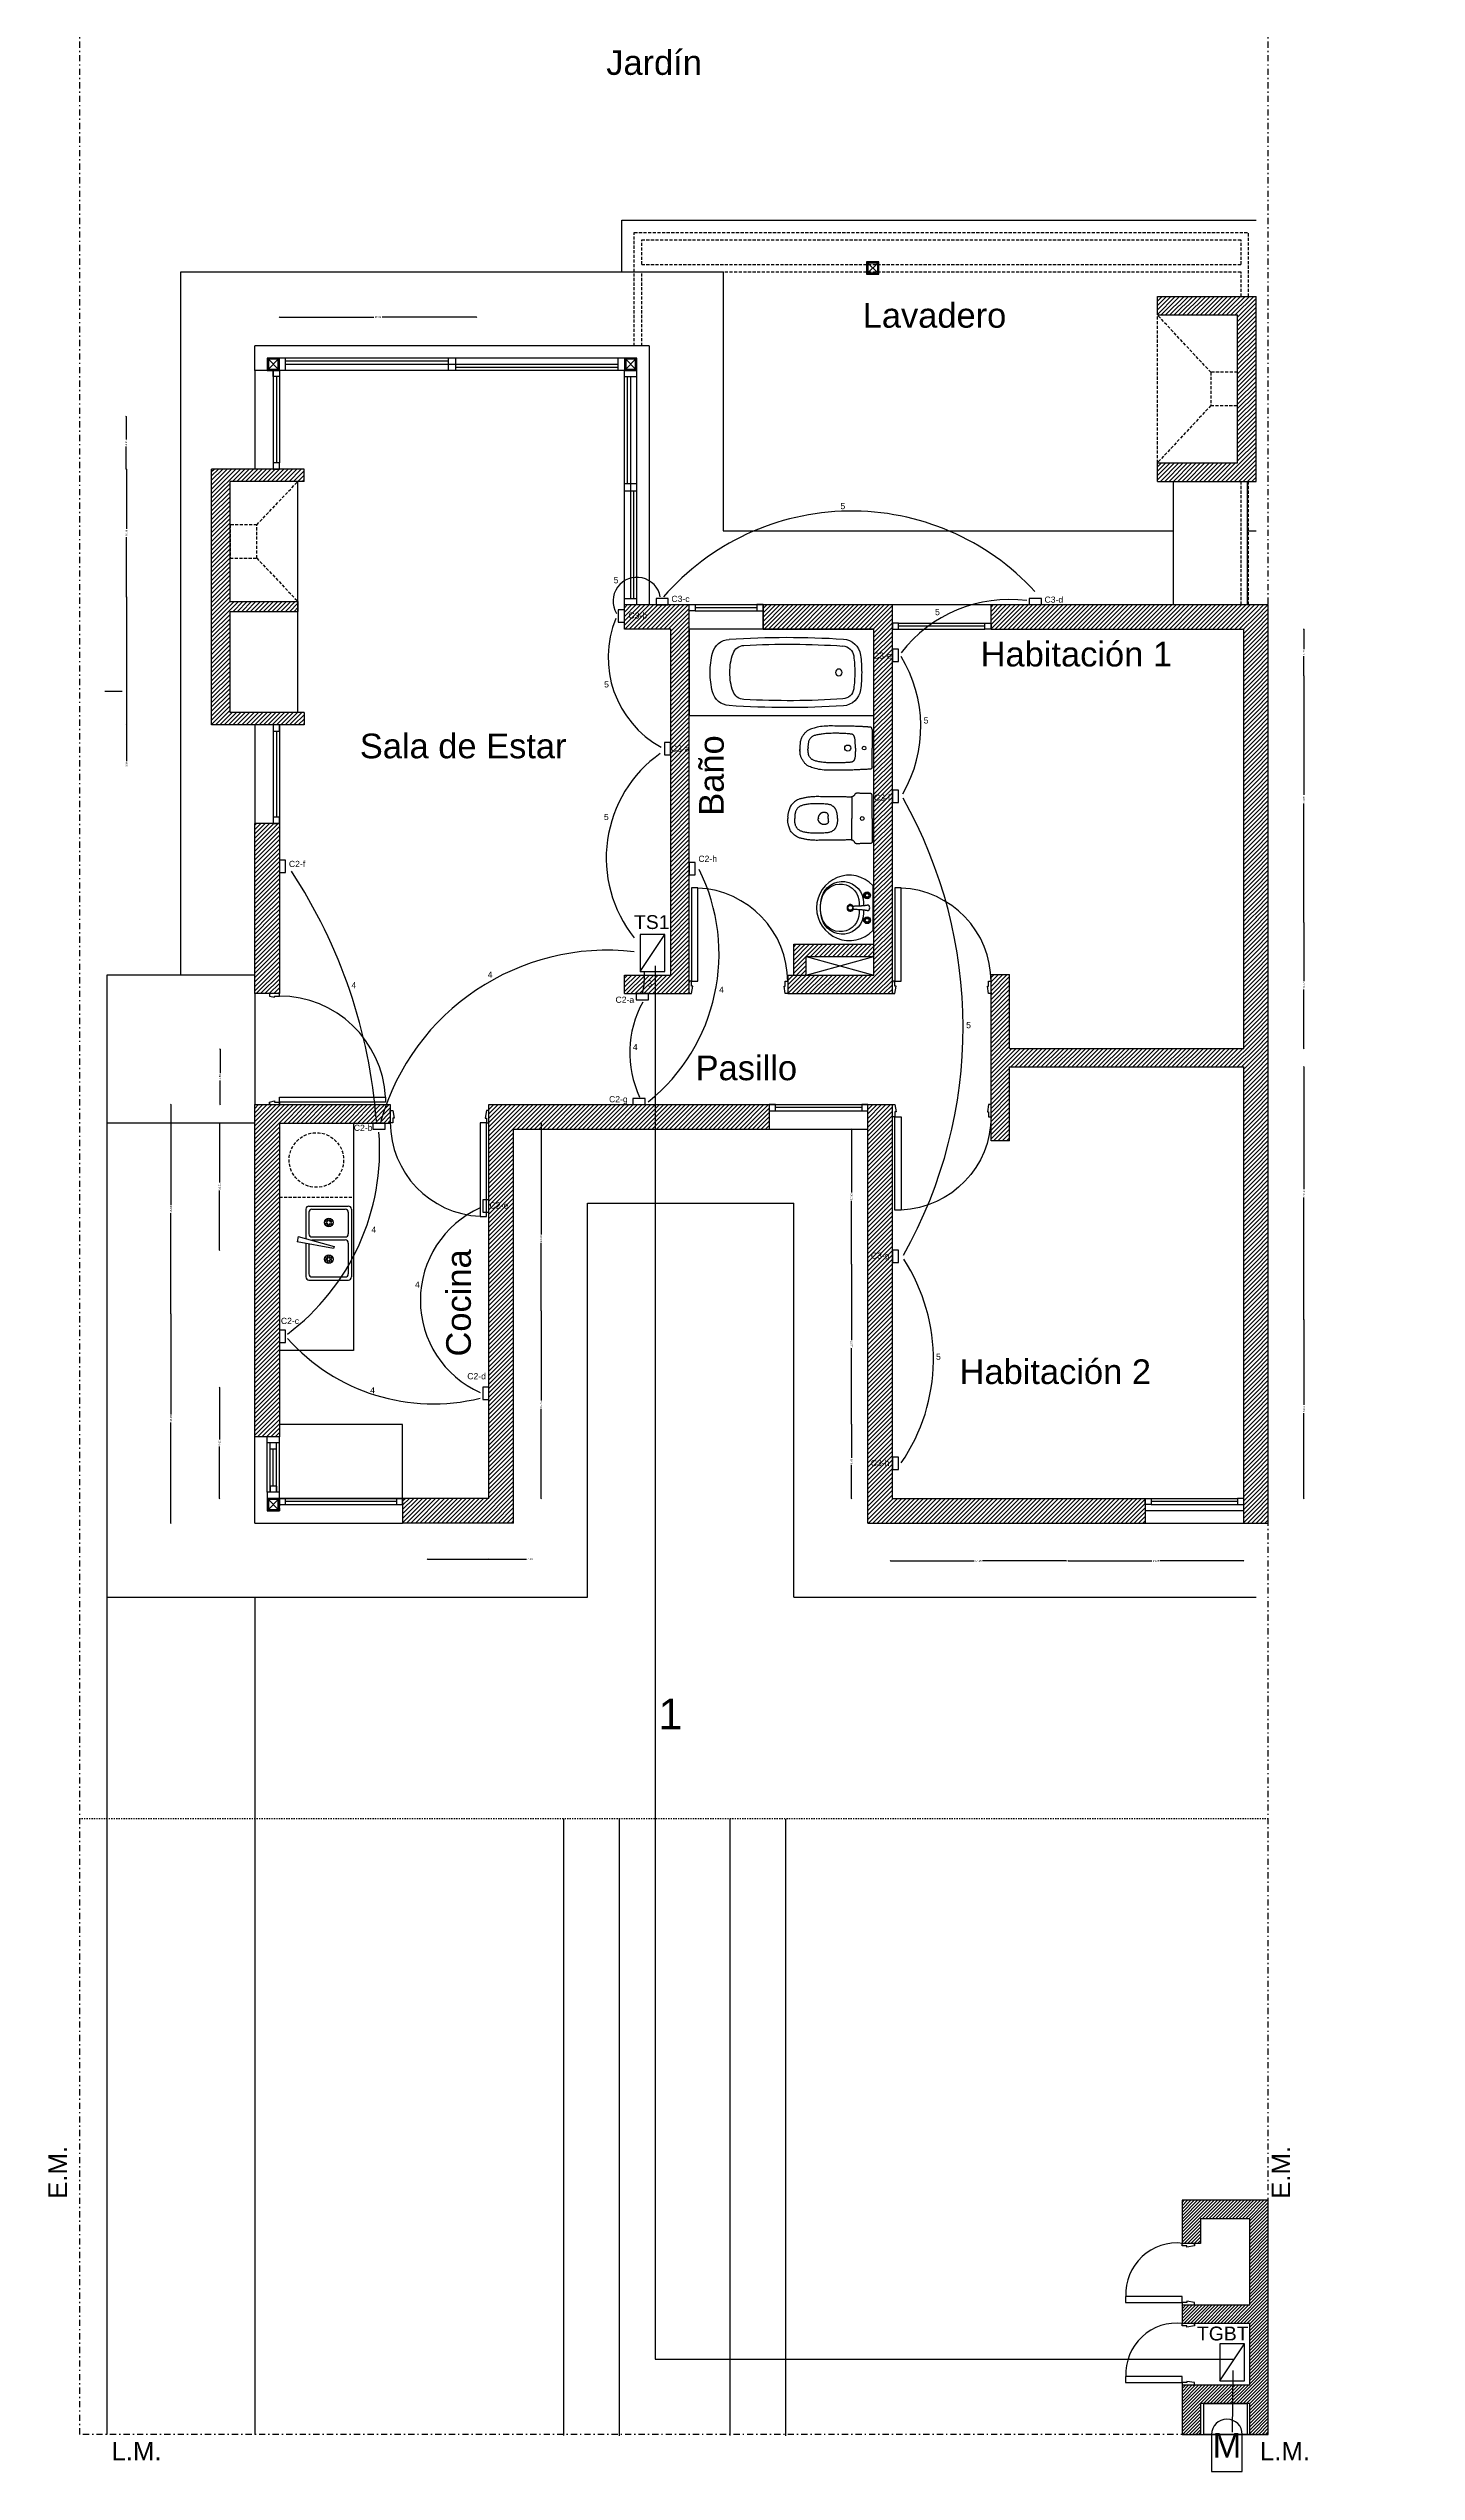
# Model space of a CAD drawing. Header units: millimetres. Extents: x -269 to 325, y -184 to 236.
# Drawn here: x -14.2 to 96.8, y -91.8 to 104.7 of the extents above; entities that cross this region are included whole.
import ezdxf

# ---------------------------------------------------------------- set-up
doc = ezdxf.new("R2010")
doc.units = ezdxf.units.MM
for name, pattern in [('ACAD_ISO10W100', [18, 12, -3, 0, -3]), ('RAYITAS', [0.375, 0.25, -0.125]), ('TRAZO_Y_PUNTO', [1, 0.5, -0.25, 0, -0.25])]:
    doc.linetypes.add(name, pattern=pattern)
doc.layers.add('0-IE-Acometica Medidores', color=1, linetype='Continuous', true_color=0xff0000)
doc.layers.add('00 - COTAS E', color=142, linetype='Continuous', lineweight=0)
for name, color, linetype in [('00 EQUIPAMIENTO', 250, 'Continuous'), ('01', 1, 'Continuous'), ('02', 2, 'Continuous'), ('035', 5, 'Continuous'), ('07', 7, 'Continuous'), ('a futuro', 2, 'RAYITAS'), ('Cotas', 1, 'Continuous'), ('COTAS 50', 4, 'Continuous'), ('Eje Medianero', 2, 'ACAD_ISO10W100'), ('Equipamiento', 8, 'Continuous'), ('Hatch', 8, 'Continuous'), ('I-DESAGUE PLUVIAL', 51, 'Continuous'), ('Inst. Gas', 10, 'Continuous'), ('muros', 5, 'Continuous'), ('Vistas', 1, 'Continuous')]:
    doc.layers.add(name, color=color, linetype=linetype)
doc.styles.add('arial', font='arial.ttf', dxfattribs={"height": 0.15})
doc.styles.add('ISO Proportional', font='isocp.shx')
doc.styles.get("Standard").update_dxf_attribs({"font": 'arial.ttf'})
doc.styles.add('TEXTO 50', font='swiss.ttf', dxfattribs={"height": 0.095})
doc.dimstyles.new('cota50', dxfattribs={"dimtxt": 0.15, "dimasz": 0.05, "dimexe": 0, "dimexo": 0.2125, "dimgap": 0.09, "dimtad": 0, "dimzin": 0, "dimdsep": 46, "dimtxsty": 'arial', "dimblk": 'OBLIQUE', "dimcen": 0.09, "dimse1": 1, "dimse2": 1, "dimclrd": 1, "dimclre": 1, "dimclrt": 1, "dimadec": 0, "dimazin": 0, "dimtfac": 1, "dimtofl": 0, "dimtmove": 0, "dimatfit": 3, "dimldrblk": 'OBLIQUE', "dimfxl": 0, "dimtolj": 1, "dimtzin": 0, "dimarcsym": 0})
pattern_1 = [(45, (-1250.98112, -476.0581), (-0.176776695, 0.176776695), [])]

msp = doc.modelspace()

# ---------------------------------------------------------------- texts
at = {"color": 3, "attachment_point": 1}
for s, width, insert, char_height in [('\\pxqc;5', 1.59701, (49.456, 67.837), 0.5), ('\\pxqc;5', 1.59701, (31.049, 61.826), 0.5), ('\\pxqc;C3-b', 1.59701, (32.813, 58.963), 0.5), ('\\pxqc;C3-c', 1.59701, (36.282, 60.309), 0.5), ('\\pxqc;5', 1.59701, (57.134, 59.237), 0.5), ('\\pxqc;C3-d', 1.59701, (66.579, 60.247), 0.5), ('\\pxqc;C3-e', 1.59701, (52.66, 55.704), 0.5), ('\\pxqc;5', 1.59701, (30.278, 53.374), 0.5), ('\\pxqc;5', 1.59701, (56.209, 50.448), 0.5), ('\\pxqc;C3-a', 1.59701, (36.256, 48.168), 0.5), ('\\pxqc;C3-f', 1.59701, (52.639, 44.191), 0.5), ('\\pxqc;5', 1.59701, (30.26, 42.615), 0.5), ('\\pxqc;C2-f', 1.59701, (5.162, 38.808), 0.5), ('\\pxqc;C2-h', 1.59701, (38.49, 39.228), 0.5), ('\\pxqc;4', 1.59701, (20.835, 29.832), 0.5), ('\\pxqc;4', 1.59701, (9.773, 28.976), 0.5), ('\\pxqc;C2-a', 1.59701, (31.765, 27.794), 0.5), ('\\pxqc;3', 1.59701, (33.778, 29.116), 0.5), ('\\pxqc;4', 1.59701, (39.607, 28.604), 0.5), ('\\pxqc;5', 1.59701, (59.656, 25.73), 0.5), ('\\pxqc;4', 1.59701, (32.605, 23.952), 0.5), ('\\pxqc;C2-g', 1.59701, (31.241, 19.726), 0.5), ('\\pxqc;C2-b', 1.59701, (10.526, 17.406), 0.5), ('\\pxqc;C2-e', 1.59701, (21.547, 11.104), 0.5), ('\\pxqc;4', 1.59701, (11.387, 9.135), 0.5), ('\\pxqc;C3-g', 1.59701, (52.494, 7.033), 0.5), ('\\pxqc;4', 1.59701, (14.927, 4.683), 0.5), ('\\pxqc;C2-c', 1.59701, (4.589, 1.742), 0.5), ('\\pxqc;5', 1.59701, (57.208, -1.165), 0.5), ('\\pxqc;4', 1.59701, (11.289, -3.887), 0.5), ('\\pxqc;C2-d', 1.59701, (19.733, -2.745), 0.5), ('\\pxqc;C3-h', 1.59701, (52.476, -9.788), 0.5), ('{\\C256;1}', 2.96591, (35.293, -29.148), 2.5)]:
    msp.add_mtext_dynamic_manual_height_columns(s, width=width, gutter_width=12.5, heights=[0], dxfattribs=dict(at, insert=insert, char_height=char_height))
at = {"layer": '01', "attachment_point": 1, "style": 'arial'}
for s, insert, char_height, width in [('Jardín', (31.053, 104.566), 2, 8.76683), ('Lavadero', (51.866, 84.057), 2, 12.48725), ('Habitación 1', (61.437, 56.577), 2, 16.43619), ('Sala de Estar', (11.056, 49.128), 2, 17.78088), ('TS1', (33.309, 34.402), 1.123, 2.95693), ('Pasillo', (38.309, 23.015), 2, 21.82724), ('Habitación 2', (59.729, -1.631), 2, 16.82353), ('TGBT', (78.993, -80.09), 1.123, 8.81967)]:
    msp.add_mtext(s, dxfattribs=dict(at, insert=insert, char_height=char_height, width=width))
at = {"layer": '01', "char_height": 2, "attachment_point": 1, "rotation": 89.96086, "style": 'arial'}
for s, insert, width in [('Baño', (38.583, 42.468), 21.82724), ('Cocina', (18.063, -1.399), 9.89189)]:
    msp.add_mtext(s, dxfattribs=dict(at, insert=insert, width=width))
at = {"layer": '02', "char_height": 1.5, "width": 14.30341, "attachment_point": 1, "rotation": 90, "style": 'arial'}
for insert in [(-14.213, -69.734), (85.051, -69.734)]:
    msp.add_mtext('E.M.', dxfattribs=dict(at, insert=insert))
at = {"layer": '02', "char_height": 1.5, "width": 14.30341, "attachment_point": 1, "style": 'arial'}
for insert in [(-9.105, -89.438), (84.096, -89.438)]:
    msp.add_mtext('L.M.', dxfattribs=dict(at, insert=insert))

# ---------------------------------------------------------------- blocks, each defined once
blk = doc.blocks.new('A$C10014F18')
for p, q in [((0.025, 0.015), (0.025, 1.515)), ((0.025, 1.515), (0.725, 1.515)), ((0.725, 1.515), (0.725, 0.015)), ((0.725, 0.015), (0.025, 0.015))]:
    blk.add_line(p, q)
blk.add_circle((0.375, 1.23), 0.0275)
for centre, radius, start, end in [((0.254, 1.257), 0.15, 97.8246, 176.2997), ((0.375, 0.341), 1.074, 89.9997, 97.5485), ((0.375, 0.341), 1.074, 82.4515, 90.0003), ((0.496, 1.257), 0.15, 3.7003, 82.1754), ((7.09, 0.815), 7, 176.2997, 183.8947), ((7.09, 0.815), 6.944, 176.2997, 182.9309), ((0.254, 1.257), 0.094, 97.8246, 176.2997), ((0.375, 0.341), 1.018, 89.9997, 97.5327), ((0.375, 0.341), 1.018, 82.4673, 90.0003), ((0.496, 1.257), 0.094, 3.7003, 82.1754), ((-6.34, 0.815), 6.944, 357.0691, 3.7004), ((-6.34, 0.815), 7, 356.1053, 3.7004), ((0.255, 0.465), 0.1, 182.9309, 250.2221), ((0.495, 0.465), 0.1, 289.7779, 357.0691), ((0.256, 0.35), 0.15, 183.8947, 255.3014), ((0.375, 0.824), 0.639, 255.7621, 270.0018), ((0.375, 0.814), 0.469, 250.8482, 270.0045), ((0.375, 0.814), 0.469, 269.9955, 289.1518), ((0.375, 0.824), 0.639, 269.9982, 284.2379), ((0.494, 0.35), 0.15, 284.6986, 356.1053)]:
    blk.add_arc(centre, radius, start, end)
blk = doc.blocks.new('hhh')
for p, q in [((0.025806, 0.198234), (0.024761, 0.196429)), ((0.026683, 0.199328), (0.025806, 0.198234)), ((0.027671, 0.200284), (0.026683, 0.199328)), ((0.028759, 0.201119), (0.027671, 0.200284)), ((0.029926, 0.201845), (0.028759, 0.201119)), ((0.031169, 0.20248), (0.029926, 0.201845)), ((0.032669, 0.203104), (0.031169, 0.20248)), ((0.034202, 0.203608), (0.032669, 0.203104)), ((0.035762, 0.204006), (0.034202, 0.203608)), ((0.037345, 0.204313), (0.035762, 0.204006)), ((0.038951, 0.204545), (0.037345, 0.204313)), ((0.042274, 0.204827), (0.038951, 0.204545)), ((0.045593, 0.2049), (0.042274, 0.204827)), ((0.048915, 0.204825), (0.045593, 0.2049)), ((0.052234, 0.204665), (0.048915, 0.204825)), ((0.055553, 0.204484), (0.052234, 0.204665)), ((0.061512, 0.204234), (0.055553, 0.204484)), ((0.067474, 0.204074), (0.061512, 0.204234)), ((0.073436, 0.203964), (0.067474, 0.204074)), ((0.079399, 0.203864), (0.073436, 0.203964)), ((0.085361, 0.203735), (0.079399, 0.203864)), ((0.0904, 0.203584), (0.085361, 0.203735)), ((0.095439, 0.203417), (0.0904, 0.203584)), ((0.100479, 0.203266), (0.095439, 0.203417)), ((0.105522, 0.203165), (0.100479, 0.203266)), ((0.110565, 0.203147), (0.105522, 0.203165)), ((0.115646, 0.20323), (0.110565, 0.203147)), ((0.120723, 0.203372), (0.115646, 0.20323)), ((0.125801, 0.203513), (0.120723, 0.203372)), ((0.130882, 0.203596), (0.125801, 0.203513)), ((0.135963, 0.203561), (0.130882, 0.203596)), ((0.139465, 0.203439), (0.135963, 0.203561)), ((0.142959, 0.203223), (0.139465, 0.203439)), ((0.146442, 0.202903), (0.142959, 0.203223)), ((0.149917, 0.202468), (0.146442, 0.202903)), ((0.153377, 0.201907), (0.149917, 0.202468)), ((0.154769, 0.201637), (0.153377, 0.201907)), ((0.156143, 0.201308), (0.154769, 0.201637)), ((0.157482, 0.20088), (0.156143, 0.201308)), ((0.158771, 0.200311), (0.157482, 0.20088)), ((0.159996, 0.199562), (0.158771, 0.200311)), ((0.16143, 0.198312), (0.159996, 0.199562)), ((0.162567, 0.196881), (0.16143, 0.198312)), ((0.163452, 0.1953), (0.162567, 0.196881)), ((-0.520169, 0.020499), (-0.520287, 0.016638)), ((-0.520287, 0.016638), (-0.520234, 0.014796)), ((-0.520234, 0.014796), (-0.520127, 0.012958)), ((-0.51978, 0.024323), (-0.520169, 0.020499)), ((-0.520005, 0.001485), (-0.520161, 0.000001)), ((-0.520001, -0.001483), (-0.520161, 0.000001)), ((-0.520127, 0.012958), (-0.520005, 0.01112)), ((-0.520005, 0.01112), (-0.519886, 0.009282)), ((-0.51989, 0.002971), (-0.520005, 0.001485)), ((-0.519818, 0.004459), (-0.51989, 0.002971)), ((-0.519886, 0.009282), (-0.51981, 0.007442)), ((-0.519791, 0.00595), (-0.519818, 0.004459)), ((-0.51981, 0.007442), (-0.519791, 0.00595)), ((-0.519185, 0.028118), (-0.51978, 0.024323)), ((-0.518448, 0.031894), (-0.519185, 0.028118)), ((-0.517647, 0.03566), (-0.518448, 0.031894)), ((-0.516457, 0.041131), (-0.517647, 0.03566)), ((-0.515244, 0.046596), (-0.516457, 0.041131)), ((-0.513989, 0.052051), (-0.515244, 0.046596)), ((-0.512673, 0.057492), (-0.513989, 0.052051)), ((-0.511277, 0.062915), (-0.512673, 0.057492)), ((-0.509022, 0.070901), (-0.511277, 0.062915)), ((-0.50647, 0.078767), (-0.509022, 0.070901)), ((-0.503514, 0.086473), (-0.50647, 0.078767)), ((-0.500058, 0.093979), (-0.503514, 0.086473)), ((-0.495999, 0.101245), (-0.500058, 0.093979)), ((-0.491677, 0.107669), (-0.495999, 0.101245)), ((-0.486924, 0.113712), (-0.491677, 0.107669)), ((-0.481793, 0.119424), (-0.486924, 0.113712)), ((-0.476346, 0.124856), (-0.481793, 0.119424)), ((-0.470639, 0.130059), (-0.476346, 0.124856)), ((-0.463685, 0.135895), (-0.470639, 0.130059)), ((-0.456479, 0.141343), (-0.463685, 0.135895)), ((-0.463097, 0.017847), (-0.463154, 0.015406)), ((-0.463154, 0.015406), (-0.463135, 0.012963)), ((-0.463135, 0.012963), (-0.463036, 0.010519)), ((-0.46296, 0.020285), (-0.463097, 0.017847)), ((-0.463036, 0.010519), (-0.462891, 0.008403)), ((-0.462739, 0.022722), (-0.46296, 0.020285)), ((-0.462891, 0.008403), (-0.462693, 0.006292)), ((-0.462372, 0.025589), (-0.462739, 0.022722)), ((-0.462693, 0.006292), (-0.462437, 0.004188)), ((-0.462437, 0.004188), (-0.462128, 0.002092)), ((-0.461915, 0.028439), (-0.462372, 0.025589)), ((-0.462128, 0.002092), (-0.461766, 0.000001)), ((-0.462128, -0.002089), (-0.461766, 0.000001)), ((-0.461392, 0.031279), (-0.461915, 0.028439)), ((-0.460831, 0.034112), (-0.461392, 0.031279)), ((-0.460259, 0.036943), (-0.460831, 0.034112)), ((-0.459637, 0.040085), (-0.460259, 0.036943)), ((-0.459004, 0.043225), (-0.459637, 0.040085)), ((-0.45834, 0.046357), (-0.459004, 0.043225)), ((-0.457608, 0.049475), (-0.45834, 0.046357)), ((-0.456788, 0.052573), (-0.457608, 0.049475)), ((-0.455395, 0.057008), (-0.456788, 0.052573)), ((-0.448971, 0.146324), (-0.456479, 0.141343)), ((-0.453763, 0.061337), (-0.455395, 0.057008)), ((-0.451882, 0.065555), (-0.453763, 0.061337)), ((-0.449753, 0.069661), (-0.451882, 0.065555)), ((-0.447365, 0.073652), (-0.449753, 0.069661)), ((-0.441109, 0.150761), (-0.448971, 0.146324)), ((-0.443673, 0.078922), (-0.447365, 0.073652)), ((-0.439595, 0.083802), (-0.443673, 0.078922)), ((-0.432847, 0.154577), (-0.441109, 0.150761)), ((-0.435116, 0.088285), (-0.439595, 0.083802)), ((-0.430237, 0.092366), (-0.435116, 0.088285)), ((-0.426728, 0.156871), (-0.432847, 0.154577)), ((-0.424954, 0.096042), (-0.430237, 0.092366)), ((-0.420514, 0.158827), (-0.426728, 0.156871)), ((-0.419854, 0.098993), (-0.424954, 0.096042)), ((-0.414227, 0.160522), (-0.420514, 0.158827)), ((-0.414589, 0.10155), (-0.419854, 0.098993)), ((-0.409184, 0.103775), (-0.414589, 0.10155)), ((-0.407891, 0.162035), (-0.414227, 0.160522)), ((-0.40366, 0.105728), (-0.409184, 0.103775)), ((-0.40152, 0.163441), (-0.407891, 0.162035)), ((-0.398049, 0.107469), (-0.40366, 0.105728)), ((-0.395504, 0.164727), (-0.40152, 0.163441)), ((-0.390007, 0.109657), (-0.398049, 0.107469)), ((-0.389485, 0.165981), (-0.395504, 0.164727)), ((-0.381909, 0.11155), (-0.390007, 0.109657)), ((-0.383454, 0.167198), (-0.389485, 0.165981)), ((-0.377415, 0.168371), (-0.383454, 0.167198)), ((-0.373753, 0.113184), (-0.381909, 0.11155)), ((-0.371369, 0.169495), (-0.377415, 0.168371)), ((-0.365555, 0.114593), (-0.373753, 0.113184)), ((-0.36377, 0.170828), (-0.371369, 0.169495)), ((-0.357316, 0.115811), (-0.365555, 0.114593)), ((-0.35616, 0.17206), (-0.36377, 0.170828)), ((-0.346402, 0.117173), (-0.357316, 0.115811)), ((-0.34853, 0.173178), (-0.35616, 0.17206)), ((-0.340882, 0.174168), (-0.34853, 0.173178)), ((-0.335469, 0.118269), (-0.346402, 0.117173)), ((-0.333214, 0.175016), (-0.340882, 0.174168)), ((-0.324517, 0.11911), (-0.335469, 0.118269)), ((-0.322396, 0.175951), (-0.333214, 0.175016)), ((-0.313542, 0.119707), (-0.324517, 0.11911)), ((-0.31157, 0.176608), (-0.322396, 0.175951)), ((-0.302552, 0.120072), (-0.313542, 0.119707)), ((-0.300732, 0.177023), (-0.31157, 0.176608)), ((-0.293187, 0.120208), (-0.302552, 0.120072)), ((-0.289883, 0.177232), (-0.300732, 0.177023)), ((-0.283825, 0.120199), (-0.293187, 0.120208)), ((-0.27903, 0.177272), (-0.289883, 0.177232)), ((-0.274464, 0.120062), (-0.283825, 0.120199)), ((-0.266186, 0.177148), (-0.27903, 0.177272)), ((-0.265103, 0.119812), (-0.274464, 0.120062)), ((-0.272439, 0.01084), (-0.272637, 0.009609)), ((-0.272637, 0.009609), (-0.27261, 0.00832)), ((-0.27261, 0.00832), (-0.27253, 0.007829)), ((-0.27253, 0.007829), (-0.272416, 0.007347)), ((-0.272068, 0.012027), (-0.272439, 0.01084)), ((-0.272416, 0.007347), (-0.272282, 0.006871)), ((-0.272282, 0.006871), (-0.272137, 0.006398)), ((-0.272137, 0.006398), (-0.271988, 0.005925)), ((-0.271592, 0.013186), (-0.272068, 0.012027)), ((-0.271988, 0.005925), (-0.271664, 0.00476)), ((-0.271664, 0.00476), (-0.271401, 0.003586)), ((-0.271061, 0.014332), (-0.271592, 0.013186)), ((-0.271401, 0.003586), (-0.271191, 0.002401)), ((-0.271191, 0.002401), (-0.271042, 0.001206)), ((-0.270321, 0.015924), (-0.271061, 0.014332)), ((-0.271042, 0.001206), (-0.270951, 0.000001)), ((-0.271042, -0.001204), (-0.270951, 0.000001)), ((-0.269593, 0.017521), (-0.270321, 0.015924)), ((-0.268883, 0.019124), (-0.269593, 0.017521)), ((-0.268193, 0.020737), (-0.268883, 0.019124)), ((-0.267529, 0.022362), (-0.268193, 0.020737)), ((-0.266972, 0.023784), (-0.267529, 0.022362)), ((-0.266404, 0.025197), (-0.266972, 0.023784)), ((-0.265774, 0.026583), (-0.266404, 0.025197)), ((-0.253342, 0.176898), (-0.266186, 0.177148)), ((-0.265049, 0.027921), (-0.265774, 0.026583)), ((-0.255745, 0.119466), (-0.265103, 0.119812)), ((-0.264184, 0.029191), (-0.265049, 0.027921)), ((-0.263012, 0.030516), (-0.264184, 0.029191)), ((-0.261715, 0.031704), (-0.263012, 0.030516)), ((-0.26035, 0.032813), (-0.261715, 0.031704)), ((-0.258973, 0.033907), (-0.26035, 0.032813)), ((-0.257634, 0.035046), (-0.258973, 0.033907)), ((-0.256535, 0.036106), (-0.257634, 0.035046)), ((-0.255478, 0.037212), (-0.256535, 0.036106)), ((-0.245766, 0.119006), (-0.255745, 0.119466)), ((-0.254441, 0.038331), (-0.255478, 0.037212)), ((-0.253384, 0.039434), (-0.254441, 0.038331)), ((-0.252282, 0.040491), (-0.253384, 0.039434)), ((-0.240502, 0.176583), (-0.253342, 0.176898)), ((-0.250302, 0.042089), (-0.252282, 0.040491)), ((-0.248196, 0.043461), (-0.250302, 0.042089)), ((-0.245987, 0.044644), (-0.248196, 0.043461)), ((-0.243691, 0.045673), (-0.245987, 0.044644)), ((-0.235795, 0.118458), (-0.245766, 0.119006)), ((-0.24133, 0.046583), (-0.243691, 0.045673)), ((-0.238877, 0.047414), (-0.24133, 0.046583)), ((-0.227662, 0.176267), (-0.240502, 0.176583)), ((-0.236397, 0.048123), (-0.238877, 0.047414)), ((-0.233887, 0.048688), (-0.236397, 0.048123)), ((-0.225831, 0.11782), (-0.235795, 0.118458)), ((-0.231339, 0.049084), (-0.233887, 0.048688)), ((-0.228753, 0.049289), (-0.231339, 0.049084)), ((-0.226574, 0.049302), (-0.228753, 0.049289)), ((-0.214818, 0.176011), (-0.227662, 0.176267)), ((-0.224408, 0.049189), (-0.226574, 0.049302)), ((-0.21587, 0.117095), (-0.225831, 0.11782)), ((-0.222249, 0.048979), (-0.224408, 0.049189)), ((-0.220097, 0.0487), (-0.222249, 0.048979)), ((-0.217946, 0.04838), (-0.220097, 0.0487)), ((-0.215394, 0.047975), (-0.217946, 0.04838)), ((-0.205914, 0.116284), (-0.21587, 0.117095)), ((-0.212849, 0.047528), (-0.215394, 0.047975)), ((-0.203816, 0.175876), (-0.214818, 0.176011)), ((-0.21032, 0.047014), (-0.212849, 0.047528)), ((-0.20781, 0.046408), (-0.21032, 0.047014)), ((-0.205323, 0.045686), (-0.20781, 0.046408)), ((-0.200036, 0.115751), (-0.205914, 0.116284)), ((-0.203625, 0.045105), (-0.205323, 0.045686)), ((-0.192818, 0.175802), (-0.203816, 0.175876)), ((-0.201977, 0.044432), (-0.203625, 0.045105)), ((-0.200394, 0.043637), (-0.201977, 0.044432)), ((-0.198891, 0.042688), (-0.200394, 0.043637)), ((-0.19418, 0.115098), (-0.200036, 0.115751)), ((-0.197487, 0.041552), (-0.198891, 0.042688)), ((-0.196305, 0.040328), (-0.197487, 0.041552)), ((-0.195275, 0.039001), (-0.196305, 0.040328)), ((-0.194375, 0.03759), (-0.195275, 0.039001)), ((-0.193566, 0.036113), (-0.194375, 0.03759)), ((-0.188359, 0.114237), (-0.19418, 0.115098)), ((-0.19283, 0.034591), (-0.193566, 0.036113)), ((-0.192261, 0.033315), (-0.19283, 0.034591)), ((-0.181817, 0.175762), (-0.192818, 0.175802)), ((-0.191735, 0.032024), (-0.192261, 0.033315)), ((-0.191273, 0.030712), (-0.191735, 0.032024)), ((-0.19088, 0.029375), (-0.191273, 0.030712)), ((-0.190571, 0.02801), (-0.19088, 0.029375)), ((-0.190308, 0.026136), (-0.190571, 0.02801)), ((-0.190552, 0.000001), (-0.190518, 0.002042)), ((-0.190552, 0.000001), (-0.190518, -0.002041)), ((-0.190552, 0.000001), (-0.190552, 0.000001)), ((-0.190552, 0.000001), (-0.190552, 0.000001)), ((-0.190518, 0.002042), (-0.190491, 0.004085)), ((-0.190491, 0.004085), (-0.190464, 0.006127)), ((-0.190464, 0.006127), (-0.190442, 0.008168)), ((-0.190442, 0.008168), (-0.190423, 0.010211)), ((-0.190423, 0.010211), (-0.190407, 0.011891)), ((-0.190407, 0.011891), (-0.190392, 0.013571)), ((-0.190392, 0.013571), (-0.190373, 0.015252)), ((-0.190373, 0.015252), (-0.190339, 0.016932)), ((-0.190339, 0.016932), (-0.190293, 0.018612)), ((-0.19019, 0.024258), (-0.190308, 0.026136)), ((-0.190293, 0.018612), (-0.190224, 0.020495)), ((-0.190224, 0.020495), (-0.190178, 0.022378)), ((-0.190178, 0.022378), (-0.19019, 0.024258)), ((-0.182583, 0.113077), (-0.188359, 0.114237)), ((-0.176873, 0.111528), (-0.182583, 0.113077)), ((-0.170815, 0.175729), (-0.181817, 0.175762)), ((-0.171223, 0.109511), (-0.176873, 0.111528)), ((-0.165787, 0.107088), (-0.171223, 0.109511)), ((-0.159813, 0.175673), (-0.170815, 0.175729)), ((-0.160542, 0.104296), (-0.165787, 0.107088)), ((-0.155472, 0.101171), (-0.160542, 0.104296)), ((-0.147851, 0.175565), (-0.159813, 0.175673)), ((-0.150559, 0.097748), (-0.155472, 0.101171)), ((-0.148316, 0.096053), (-0.150559, 0.097748)), ((-0.14613, 0.094291), (-0.148316, 0.096053)), ((-0.135891, 0.17542), (-0.147851, 0.175565)), ((-0.144017, 0.092446), (-0.14613, 0.094291)), ((-0.141995, 0.090501), (-0.144017, 0.092446)), ((-0.14008, 0.088436), (-0.141995, 0.090501)), ((-0.138112, 0.086025), (-0.14008, 0.088436)), ((-0.136303, 0.083509), (-0.138112, 0.086025)), ((-0.134629, 0.080906), (-0.136303, 0.083509)), ((-0.123929, 0.175259), (-0.135891, 0.17542)), ((-0.133061, 0.078233), (-0.134629, 0.080906)), ((-0.131569, 0.075507), (-0.133061, 0.078233)), ((-0.1297, 0.071864), (-0.131569, 0.075507)), ((-0.127942, 0.068173), (-0.1297, 0.071864)), ((-0.126305, 0.06443), (-0.127942, 0.068173)), ((-0.124791, 0.060632), (-0.126305, 0.06443)), ((-0.123414, 0.056775), (-0.124791, 0.060632)), ((-0.111969, 0.175104), (-0.123929, 0.175259)), ((-0.121933, 0.052028), (-0.123414, 0.056775)), ((-0.120652, 0.047235), (-0.121933, 0.052028)), ((-0.119549, 0.042399), (-0.120652, 0.047235)), ((-0.118611, 0.037526), (-0.119549, 0.042399)), ((-0.11781, 0.032622), (-0.118611, 0.037526)), ((-0.11731, 0.029077), (-0.11781, 0.032622)), ((-0.116868, 0.025526), (-0.11731, 0.029077)), ((-0.116482, 0.021968), (-0.116868, 0.025526)), ((-0.116147, 0.018405), (-0.116482, 0.021968)), ((-0.11586, 0.014837), (-0.116147, 0.018405)), ((-0.115658, 0.011872), (-0.11586, 0.014837)), ((-0.115483, 0.008907), (-0.115658, 0.011872)), ((-0.115342, 0.005939), (-0.115483, 0.008907)), ((-0.115227, 0.00297), (-0.115342, 0.005939)), ((-0.115147, 0), (-0.115227, 0.00297)), ((-0.115147, 0), (-0.115227, -0.00297)), ((-0.115147, 0), (-0.115147, 0)), ((-0.115147, 0), (-0.115147, 0)), ((-0.100007, 0.174976), (-0.111969, 0.175104)), ((-0.090725, 0.174905), (-0.100007, 0.174976)), ((-0.081444, 0.174845), (-0.090725, 0.174905)), ((-0.072163, 0.174781), (-0.081444, 0.174845)), ((-0.062882, 0.174693), (-0.072163, 0.174781)), ((-0.053601, 0.174566), (-0.062882, 0.174693)), ((-0.045678, 0.174419), (-0.053601, 0.174566)), ((-0.037758, 0.174254), (-0.045678, 0.174419)), ((-0.029839, 0.174097), (-0.037758, 0.174254)), ((-0.021916, 0.17397), (-0.029839, 0.174097)), ((-0.013993, 0.173899), (-0.021916, 0.17397)), ((-0.011178, 0.1739), (-0.013993, 0.173899)), ((-0.008366, 0.173961), (-0.011178, 0.1739)), ((-0.005562, 0.174133), (-0.008366, 0.173961)), ((-0.002774, 0.174468), (-0.005562, 0.174133)), ((0, 0.175017), (-0.002774, 0.174468)), ((-0.000004, -0.175016), (0, 0)), ((0.001449, 0.175408), (0, 0.175017)), ((0, 0.175017), (0, 0)), ((0.002872, 0.175869), (0.001449, 0.175408)), ((0.004264, 0.1764), (0.002872, 0.175869)), ((0.005634, 0.177003), (0.004264, 0.1764)), ((0.006977, 0.177675), (0.005634, 0.177003)), ((0.008636, 0.178623), (0.006977, 0.177675)), ((0.010246, 0.17965), (0.008636, 0.178623)), ((0.011821, 0.180728), (0.010246, 0.17965)), ((0.013374, 0.181834), (0.011821, 0.180728)), ((0.01493, 0.182942), (0.013374, 0.181834)), ((0.016376, 0.183961), (0.01493, 0.182942)), ((0.017799, 0.185007), (0.016376, 0.183961)), ((0.019153, 0.18613), (0.017799, 0.185007)), ((0.020397, 0.187377), (0.019153, 0.18613)), ((0.021484, 0.188798), (0.020397, 0.187377)), ((0.022476, 0.190627), (0.021484, 0.188798)), ((0.02325, 0.192556), (0.022476, 0.190627)), ((0.02396, 0.194513), (0.02325, 0.192556)), ((0.024761, 0.196429), (0.02396, 0.194513)), ((0.164135, 0.193597), (0.163452, 0.1953)), ((0.164665, 0.191801), (0.164135, 0.193597)), ((0.165077, 0.189904), (0.164665, 0.191801)), ((0.165344, 0.187998), (0.165077, 0.189904)), ((0.165275, 0.182224), (0.165443, 0.184158)), ((0.165275, 0.182224), (0.165275, 0.182224)), ((0.165275, 0), (0.165275, 0.182224)), ((0.165275, 0), (0.165275, -0.182226)), ((0.165466, 0.186083), (0.165344, 0.187998)), ((0.165443, 0.184158), (0.165466, 0.186083)), ((-0.520291, -0.016636), (-0.520234, -0.014794)), ((-0.520176, -0.020498), (-0.520291, -0.016636)), ((-0.520234, -0.014794), (-0.520131, -0.012955)), ((-0.519783, -0.024321), (-0.520176, -0.020498)), ((-0.520131, -0.012955), (-0.520005, -0.011118)), ((-0.520005, -0.011118), (-0.51989, -0.00928)), ((-0.519886, -0.002969), (-0.520001, -0.001483)), ((-0.51989, -0.00928), (-0.51981, -0.007439)), ((-0.519818, -0.004457), (-0.519886, -0.002969)), ((-0.519791, -0.005947), (-0.519818, -0.004457)), ((-0.51981, -0.007439), (-0.519791, -0.005947)), ((-0.519185, -0.028116), (-0.519783, -0.024321)), ((-0.518452, -0.031892), (-0.519185, -0.028116)), ((-0.517647, -0.035658), (-0.518452, -0.031892)), ((-0.516457, -0.041128), (-0.517647, -0.035658)), ((-0.51524, -0.046593), (-0.516457, -0.041128)), ((-0.513985, -0.052048), (-0.51524, -0.046593)), ((-0.512673, -0.05749), (-0.513985, -0.052048)), ((-0.511277, -0.062913), (-0.512673, -0.05749)), ((-0.509022, -0.070898), (-0.511277, -0.062913)), ((-0.50647, -0.078764), (-0.509022, -0.070898)), ((-0.503514, -0.08647), (-0.50647, -0.078764)), ((-0.500058, -0.093977), (-0.503514, -0.08647)), ((-0.495999, -0.101243), (-0.500058, -0.093977)), ((-0.491681, -0.107667), (-0.495999, -0.101243)), ((-0.486924, -0.113709), (-0.491681, -0.107667)), ((-0.481797, -0.119421), (-0.486924, -0.113709)), ((-0.476349, -0.124853), (-0.481797, -0.119421)), ((-0.470643, -0.130057), (-0.476349, -0.124853)), ((-0.463688, -0.135894), (-0.470643, -0.130057)), ((-0.456482, -0.141341), (-0.463688, -0.135894)), ((-0.463154, -0.015404), (-0.463135, -0.012961)), ((-0.463097, -0.017845), (-0.463154, -0.015404)), ((-0.463135, -0.012961), (-0.463036, -0.010517)), ((-0.46296, -0.020284), (-0.463097, -0.017845)), ((-0.463036, -0.010517), (-0.462891, -0.0084)), ((-0.462739, -0.02272), (-0.46296, -0.020284)), ((-0.462891, -0.0084), (-0.462693, -0.00629)), ((-0.462372, -0.025587), (-0.462739, -0.02272)), ((-0.462693, -0.00629), (-0.462437, -0.004186)), ((-0.462437, -0.004186), (-0.462128, -0.002089)), ((-0.461915, -0.028437), (-0.462372, -0.025587)), ((-0.461392, -0.031277), (-0.461915, -0.028437)), ((-0.460831, -0.03411), (-0.461392, -0.031277)), ((-0.460259, -0.036941), (-0.460831, -0.03411)), ((-0.459637, -0.040083), (-0.460259, -0.036941)), ((-0.459004, -0.043223), (-0.459637, -0.040083)), ((-0.45834, -0.046355), (-0.459004, -0.043223)), ((-0.457608, -0.049473), (-0.45834, -0.046355)), ((-0.456788, -0.052571), (-0.457608, -0.049473)), ((-0.455395, -0.057006), (-0.456788, -0.052571)), ((-0.448975, -0.146322), (-0.456482, -0.141341)), ((-0.453763, -0.061334), (-0.455395, -0.057006)), ((-0.451882, -0.065553), (-0.453763, -0.061334)), ((-0.449753, -0.069659), (-0.451882, -0.065553)), ((-0.447365, -0.073651), (-0.449753, -0.069659)), ((-0.441113, -0.15076), (-0.448975, -0.146322)), ((-0.443673, -0.078921), (-0.447365, -0.073651)), ((-0.439595, -0.0838), (-0.443673, -0.078921)), ((-0.432847, -0.154576), (-0.441113, -0.15076)), ((-0.435116, -0.088283), (-0.439595, -0.0838)), ((-0.430237, -0.092365), (-0.435116, -0.088283)), ((-0.426728, -0.156869), (-0.432847, -0.154576)), ((-0.424954, -0.096041), (-0.430237, -0.092365)), ((-0.420514, -0.158824), (-0.426728, -0.156869)), ((-0.419854, -0.098991), (-0.424954, -0.096041)), ((-0.414227, -0.16052), (-0.420514, -0.158824)), ((-0.414589, -0.101548), (-0.419854, -0.098991)), ((-0.409184, -0.103773), (-0.414589, -0.101548)), ((-0.407891, -0.162033), (-0.414227, -0.16052)), ((-0.40366, -0.105726), (-0.409184, -0.103773)), ((-0.40152, -0.16344), (-0.407891, -0.162033)), ((-0.398049, -0.107467), (-0.40366, -0.105726)), ((-0.395504, -0.164726), (-0.40152, -0.16344)), ((-0.390007, -0.109655), (-0.398049, -0.107467)), ((-0.389485, -0.16598), (-0.395504, -0.164726)), ((-0.381909, -0.111548), (-0.390007, -0.109655)), ((-0.383454, -0.167196), (-0.389485, -0.16598)), ((-0.377415, -0.168369), (-0.383454, -0.167196)), ((-0.373753, -0.113182), (-0.381909, -0.111548)), ((-0.371369, -0.169493), (-0.377415, -0.168369)), ((-0.365555, -0.114591), (-0.373753, -0.113182)), ((-0.36377, -0.170826), (-0.371369, -0.169493)), ((-0.357316, -0.115809), (-0.365555, -0.114591)), ((-0.35616, -0.172058), (-0.36377, -0.170826)), ((-0.346402, -0.117171), (-0.357316, -0.115809)), ((-0.34853, -0.173177), (-0.35616, -0.172058)), ((-0.340882, -0.174166), (-0.34853, -0.173177)), ((-0.335469, -0.118267), (-0.346402, -0.117171)), ((-0.333214, -0.175014), (-0.340882, -0.174166)), ((-0.324517, -0.119108), (-0.335469, -0.118267)), ((-0.322396, -0.175949), (-0.333214, -0.175014)), ((-0.313542, -0.119706), (-0.324517, -0.119108)), ((-0.31157, -0.176606), (-0.322396, -0.175949)), ((-0.302552, -0.12007), (-0.313542, -0.119706)), ((-0.300732, -0.177021), (-0.31157, -0.176606)), ((-0.293187, -0.120207), (-0.302552, -0.12007)), ((-0.289883, -0.177231), (-0.300732, -0.177021)), ((-0.283825, -0.120198), (-0.293187, -0.120207)), ((-0.27903, -0.17727), (-0.289883, -0.177231)), ((-0.274464, -0.12006), (-0.283825, -0.120198)), ((-0.266186, -0.177147), (-0.27903, -0.17727)), ((-0.265103, -0.11981), (-0.274464, -0.12006)), ((-0.272637, -0.009608), (-0.27261, -0.008318)), ((-0.272439, -0.010838), (-0.272637, -0.009608)), ((-0.27261, -0.008318), (-0.27253, -0.007828)), ((-0.27253, -0.007828), (-0.272416, -0.007346)), ((-0.272068, -0.012026), (-0.272439, -0.010838)), ((-0.272416, -0.007346), (-0.272282, -0.00687)), ((-0.272282, -0.00687), (-0.272137, -0.006397)), ((-0.272137, -0.006397), (-0.271988, -0.005924)), ((-0.271592, -0.013185), (-0.272068, -0.012026)), ((-0.271988, -0.005924), (-0.271664, -0.004759)), ((-0.271664, -0.004759), (-0.271401, -0.003584)), ((-0.271061, -0.014331), (-0.271592, -0.013185)), ((-0.271401, -0.003584), (-0.271191, -0.0024)), ((-0.271191, -0.0024), (-0.271042, -0.001204)), ((-0.270321, -0.015923), (-0.271061, -0.014331)), ((-0.269593, -0.017519), (-0.270321, -0.015923)), ((-0.268883, -0.019122), (-0.269593, -0.017519)), ((-0.268193, -0.020736), (-0.268883, -0.019122)), ((-0.267529, -0.022361), (-0.268193, -0.020736)), ((-0.266972, -0.023782), (-0.267529, -0.022361)), ((-0.266404, -0.025196), (-0.266972, -0.023782)), ((-0.265778, -0.026582), (-0.266404, -0.025196)), ((-0.253342, -0.176896), (-0.266186, -0.177147)), ((-0.265053, -0.02792), (-0.265778, -0.026582)), ((-0.255745, -0.119464), (-0.265103, -0.11981)), ((-0.264187, -0.02919), (-0.265053, -0.02792)), ((-0.263016, -0.030515), (-0.264187, -0.02919)), ((-0.261719, -0.031703), (-0.263016, -0.030515)), ((-0.260354, -0.032812), (-0.261719, -0.031703)), ((-0.258973, -0.033906), (-0.260354, -0.032812)), ((-0.257634, -0.035044), (-0.258973, -0.033906)), ((-0.256535, -0.036105), (-0.257634, -0.035044)), ((-0.255478, -0.03721), (-0.256535, -0.036105)), ((-0.245766, -0.119005), (-0.255745, -0.119464)), ((-0.254441, -0.038329), (-0.255478, -0.03721)), ((-0.253384, -0.039432), (-0.254441, -0.038329)), ((-0.252282, -0.04049), (-0.253384, -0.039432)), ((-0.240502, -0.176583), (-0.253342, -0.176896)), ((-0.250302, -0.042087), (-0.252282, -0.04049)), ((-0.248196, -0.04346), (-0.250302, -0.042087)), ((-0.245987, -0.044642), (-0.248196, -0.04346)), ((-0.243691, -0.045671), (-0.245987, -0.044642)), ((-0.235795, -0.118456), (-0.245766, -0.119005)), ((-0.24133, -0.046582), (-0.243691, -0.045671)), ((-0.238877, -0.047413), (-0.24133, -0.046582)), ((-0.227662, -0.176266), (-0.240502, -0.176583)), ((-0.236397, -0.048122), (-0.238877, -0.047413)), ((-0.233887, -0.048686), (-0.236397, -0.048122)), ((-0.225831, -0.117819), (-0.235795, -0.118456)), ((-0.231339, -0.049083), (-0.233887, -0.048686)), ((-0.228753, -0.049289), (-0.231339, -0.049083)), ((-0.226574, -0.049301), (-0.228753, -0.049289)), ((-0.214818, -0.17601), (-0.227662, -0.176266)), ((-0.224408, -0.049188), (-0.226574, -0.049301)), ((-0.21587, -0.117095), (-0.225831, -0.117819)), ((-0.222249, -0.048978), (-0.224408, -0.049188)), ((-0.220097, -0.048699), (-0.222249, -0.048978)), ((-0.217946, -0.048379), (-0.220097, -0.048699)), ((-0.215394, -0.047974), (-0.217946, -0.048379)), ((-0.205914, -0.116283), (-0.21587, -0.117095)), ((-0.212849, -0.047527), (-0.215394, -0.047974)), ((-0.203816, -0.175875), (-0.214818, -0.17601)), ((-0.21032, -0.047013), (-0.212849, -0.047527)), ((-0.20781, -0.046408), (-0.21032, -0.047013)), ((-0.205323, -0.045686), (-0.20781, -0.046408)), ((-0.200039, -0.115749), (-0.205914, -0.116283)), ((-0.203625, -0.045104), (-0.205323, -0.045686)), ((-0.192818, -0.175801), (-0.203816, -0.175875)), ((-0.201977, -0.044431), (-0.203625, -0.045104)), ((-0.200394, -0.043636), (-0.201977, -0.044431)), ((-0.198891, -0.042687), (-0.200394, -0.043636)), ((-0.19418, -0.115097), (-0.200039, -0.115749)), ((-0.197487, -0.041551), (-0.198891, -0.042687)), ((-0.196305, -0.040327), (-0.197487, -0.041551)), ((-0.195275, -0.039), (-0.196305, -0.040327)), ((-0.194375, -0.037588), (-0.195275, -0.039)), ((-0.193566, -0.036112), (-0.194375, -0.037588)), ((-0.188359, -0.114236), (-0.19418, -0.115097)), ((-0.19283, -0.03459), (-0.193566, -0.036112)), ((-0.192261, -0.033314), (-0.19283, -0.03459)), ((-0.181817, -0.175762), (-0.192818, -0.175801)), ((-0.191735, -0.032023), (-0.192261, -0.033314)), ((-0.191273, -0.030711), (-0.191735, -0.032023)), ((-0.19088, -0.029374), (-0.191273, -0.030711)), ((-0.190571, -0.028009), (-0.19088, -0.029374)), ((-0.190308, -0.026135), (-0.190571, -0.028009)), ((-0.190518, -0.002041), (-0.190491, -0.004083)), ((-0.190491, -0.004083), (-0.190464, -0.006126)), ((-0.190464, -0.006126), (-0.190442, -0.008168)), ((-0.190442, -0.008168), (-0.190423, -0.01021)), ((-0.190423, -0.01021), (-0.190407, -0.01189)), ((-0.190407, -0.01189), (-0.190392, -0.013571)), ((-0.190392, -0.013571), (-0.190373, -0.01525)), ((-0.190373, -0.01525), (-0.190339, -0.01693)), ((-0.190339, -0.01693), (-0.190293, -0.01861)), ((-0.19019, -0.024257), (-0.190308, -0.026135)), ((-0.190293, -0.01861), (-0.190224, -0.020494)), ((-0.190224, -0.020494), (-0.190178, -0.022376)), ((-0.190178, -0.022376), (-0.19019, -0.024257)), ((-0.182587, -0.113076), (-0.188359, -0.114236)), ((-0.176877, -0.111527), (-0.182587, -0.113076)), ((-0.170815, -0.175728), (-0.181817, -0.175762)), ((-0.171227, -0.10951), (-0.176877, -0.111527)), ((-0.165787, -0.107087), (-0.171227, -0.10951)), ((-0.159813, -0.175672), (-0.170815, -0.175728)), ((-0.160542, -0.104296), (-0.165787, -0.107087)), ((-0.155472, -0.10117), (-0.160542, -0.104296)), ((-0.147851, -0.175565), (-0.159813, -0.175672)), ((-0.150559, -0.097747), (-0.155472, -0.10117)), ((-0.148316, -0.096052), (-0.150559, -0.097747)), ((-0.14613, -0.094291), (-0.148316, -0.096052)), ((-0.135891, -0.17542), (-0.147851, -0.175565)), ((-0.144017, -0.092446), (-0.14613, -0.094291)), ((-0.141995, -0.0905), (-0.144017, -0.092446)), ((-0.14008, -0.088435), (-0.141995, -0.0905)), ((-0.138112, -0.086024), (-0.14008, -0.088435)), ((-0.136303, -0.083508), (-0.138112, -0.086024)), ((-0.134629, -0.080905), (-0.136303, -0.083508)), ((-0.123929, -0.175258), (-0.135891, -0.17542)), ((-0.133061, -0.078232), (-0.134629, -0.080905)), ((-0.131569, -0.075506), (-0.133061, -0.078232)), ((-0.1297, -0.071864), (-0.131569, -0.075506)), ((-0.127942, -0.068173), (-0.1297, -0.071864)), ((-0.126305, -0.06443), (-0.127942, -0.068173)), ((-0.124791, -0.060632), (-0.126305, -0.06443)), ((-0.123414, -0.056775), (-0.124791, -0.060632)), ((-0.111969, -0.175103), (-0.123929, -0.175258)), ((-0.12193, -0.052028), (-0.123414, -0.056775)), ((-0.120652, -0.047234), (-0.12193, -0.052028)), ((-0.119549, -0.042398), (-0.120652, -0.047234)), ((-0.118611, -0.037526), (-0.119549, -0.042398)), ((-0.11781, -0.032621), (-0.118611, -0.037526)), ((-0.11731, -0.029076), (-0.11781, -0.032621)), ((-0.116868, -0.025525), (-0.11731, -0.029076)), ((-0.116482, -0.021968), (-0.116868, -0.025525)), ((-0.116147, -0.018405), (-0.116482, -0.021968)), ((-0.11586, -0.014837), (-0.116147, -0.018405)), ((-0.115658, -0.011872), (-0.11586, -0.014837)), ((-0.115483, -0.008906), (-0.115658, -0.011872)), ((-0.115342, -0.005939), (-0.115483, -0.008906)), ((-0.115227, -0.00297), (-0.115342, -0.005939)), ((-0.100007, -0.174976), (-0.111969, -0.175103)), ((-0.090725, -0.174904), (-0.100007, -0.174976)), ((-0.081444, -0.174845), (-0.090725, -0.174904)), ((-0.072163, -0.17478), (-0.081444, -0.174845)), ((-0.062882, -0.174693), (-0.072163, -0.17478)), ((-0.053601, -0.174566), (-0.062882, -0.174693)), ((-0.045678, -0.174418), (-0.053601, -0.174566)), ((-0.037758, -0.174253), (-0.045678, -0.174418)), ((-0.029839, -0.174095), (-0.037758, -0.174253)), ((-0.021916, -0.17397), (-0.029839, -0.174095)), ((-0.013993, -0.173899), (-0.021916, -0.17397)), ((-0.011178, -0.1739), (-0.013993, -0.173899)), ((-0.008366, -0.173961), (-0.011178, -0.1739)), ((-0.005566, -0.174133), (-0.008366, -0.173961)), ((-0.002778, -0.174468), (-0.005566, -0.174133)), ((-0.000004, -0.175016), (-0.002778, -0.174468)), ((0.001445, -0.175407), (-0.000004, -0.175016)), ((0.002868, -0.175869), (0.001445, -0.175407)), ((0.004264, -0.1764), (0.002868, -0.175869)), ((0.005634, -0.177002), (0.004264, -0.1764)), ((0.006977, -0.177675), (0.005634, -0.177002)), ((0.008636, -0.178623), (0.006977, -0.177675)), ((0.010246, -0.17965), (0.008636, -0.178623)), ((0.011821, -0.180728), (0.010246, -0.17965)), ((0.013374, -0.181834), (0.011821, -0.180728)), ((0.01493, -0.182942), (0.013374, -0.181834)), ((0.016376, -0.18396), (0.01493, -0.182942)), ((0.017799, -0.185007), (0.016376, -0.18396)), ((0.019153, -0.18613), (0.017799, -0.185007)), ((0.020397, -0.187377), (0.019153, -0.18613)), ((0.021484, -0.188798), (0.020397, -0.187377)), ((0.022476, -0.190627), (0.021484, -0.188798)), ((0.023246, -0.192556), (0.022476, -0.190627)), ((0.02396, -0.194513), (0.023246, -0.192556)), ((0.024761, -0.196429), (0.02396, -0.194513)), ((0.025802, -0.198234), (0.024761, -0.196429)), ((0.163452, -0.1953), (0.162567, -0.196882)), ((0.164131, -0.193597), (0.163452, -0.1953)), ((0.164661, -0.191802), (0.164131, -0.193597)), ((0.165073, -0.189905), (0.164661, -0.191802)), ((0.16534, -0.187999), (0.165073, -0.189905)), ((0.165275, -0.182226), (0.165439, -0.184159)), ((0.165275, -0.182226), (0.165275, -0.182226)), ((0.165462, -0.186084), (0.16534, -0.187999)), ((0.165439, -0.184159), (0.165462, -0.186084)), ((0.026683, -0.199328), (0.025802, -0.198234)), ((0.027671, -0.200285), (0.026683, -0.199328)), ((0.028755, -0.201119), (0.027671, -0.200285)), ((0.029926, -0.201846), (0.028755, -0.201119)), ((0.031169, -0.20248), (0.029926, -0.201846)), ((0.032669, -0.203103), (0.031169, -0.20248)), ((0.034202, -0.203607), (0.032669, -0.203103)), ((0.035762, -0.204006), (0.034202, -0.203607)), ((0.037345, -0.204314), (0.035762, -0.204006)), ((0.038951, -0.204545), (0.037345, -0.204314)), ((0.042274, -0.204828), (0.038951, -0.204545)), ((0.045593, -0.204901), (0.042274, -0.204828)), ((0.048915, -0.204826), (0.045593, -0.204901)), ((0.052234, -0.204666), (0.048915, -0.204826)), ((0.055553, -0.204484), (0.052234, -0.204666)), ((0.061512, -0.204234), (0.055553, -0.204484)), ((0.06747, -0.204074), (0.061512, -0.204234)), ((0.073432, -0.203964), (0.06747, -0.204074)), ((0.079395, -0.203864), (0.073432, -0.203964)), ((0.085357, -0.203735), (0.079395, -0.203864)), ((0.090396, -0.203584), (0.085357, -0.203735)), ((0.095439, -0.203417), (0.090396, -0.203584)), ((0.100479, -0.203266), (0.095439, -0.203417)), ((0.105522, -0.203165), (0.100479, -0.203266)), ((0.110565, -0.203147), (0.105522, -0.203165)), ((0.115646, -0.203231), (0.110565, -0.203147)), ((0.120723, -0.203372), (0.115646, -0.203231)), ((0.125801, -0.203514), (0.120723, -0.203372)), ((0.130882, -0.203596), (0.125801, -0.203514)), ((0.135963, -0.203561), (0.130882, -0.203596)), ((0.139465, -0.20344), (0.135963, -0.203561)), ((0.142959, -0.203224), (0.139465, -0.20344)), ((0.146442, -0.202904), (0.142959, -0.203224)), ((0.149917, -0.202468), (0.146442, -0.202904)), ((0.153377, -0.201907), (0.149917, -0.202468)), ((0.154769, -0.201638), (0.153377, -0.201907)), ((0.156147, -0.201309), (0.154769, -0.201638)), ((0.157482, -0.200881), (0.156147, -0.201309)), ((0.158771, -0.200312), (0.157482, -0.200881)), ((0.159996, -0.199563), (0.158771, -0.200312)), ((0.16143, -0.198312), (0.159996, -0.199563)), ((0.162567, -0.196882), (0.16143, -0.198312))]:
    blk.add_line(p, q)
blk.add_circle((0.085075, 0), 0.015)
blk = doc.blocks.new('dgfd')
for p, q in [((-0.586598, 0.017123), (-0.586712, 0.013264)), ((-0.586712, 0.013264), (-0.586712, 0.012862)), ((-0.586712, 0.012862), (-0.586708, 0.012459)), ((-0.586708, 0.012459), (-0.586701, 0.012057)), ((-0.586701, 0.012057), (-0.586689, 0.011655)), ((-0.586689, 0.011655), (-0.586678, 0.011253)), ((-0.586655, 0.00409), (-0.586667, -0.000034)), ((-0.586613, 0.008213), (-0.586655, 0.00409)), ((-0.586548, 0.012337), (-0.586613, 0.008213)), ((-0.586304, 0.020965), (-0.586598, 0.017123)), ((-0.586457, 0.016459), (-0.586548, 0.012337)), ((-0.586338, 0.020582), (-0.586457, 0.016459)), ((-0.586338, 0.020582), (-0.586338, 0.020582)), ((-0.585892, 0.024797), (-0.586304, 0.020965)), ((-0.585431, 0.028624), (-0.585892, 0.024797)), ((-0.584988, 0.032453), (-0.585431, 0.028624)), ((-0.584599, 0.036415), (-0.584988, 0.032453)), ((-0.584244, 0.040379), (-0.584599, 0.036415)), ((-0.58387, 0.044342), (-0.584244, 0.040379)), ((-0.583428, 0.048297), (-0.58387, 0.044342)), ((-0.582856, 0.052239), (-0.583428, 0.048297)), ((-0.581589, 0.058509), (-0.582856, 0.052239)), ((-0.579922, 0.064646), (-0.581589, 0.058509)), ((-0.577885, 0.070661), (-0.579922, 0.064646)), ((-0.575516, 0.076566), (-0.577885, 0.070661)), ((-0.572857, 0.082374), (-0.575516, 0.076566)), ((-0.56997, 0.088028), (-0.572857, 0.082374)), ((-0.566872, 0.093554), (-0.56997, 0.088028)), ((-0.56358, 0.098962), (-0.566872, 0.093554)), ((-0.560109, 0.104264), (-0.56358, 0.098962)), ((-0.556481, 0.109468), (-0.560109, 0.104264)), ((-0.55288, 0.114343), (-0.556481, 0.109468)), ((-0.549122, 0.119083), (-0.55288, 0.114343)), ((-0.545174, 0.123652), (-0.549122, 0.119083)), ((-0.540993, 0.128016), (-0.545174, 0.123652)), ((-0.536534, 0.132138), (-0.540993, 0.128016)), ((-0.531689, 0.136054), (-0.536534, 0.132138)), ((-0.526627, 0.139636), (-0.531689, 0.136054)), ((-0.521382, 0.142924), (-0.526627, 0.139636)), ((-0.515973, 0.145955), (-0.521382, 0.142924)), ((-0.520718, 0.013885), (-0.520729, 0.010632)), ((-0.520729, 0.010632), (-0.520649, 0.00849)), ((-0.520565, 0.017128), (-0.520718, 0.013885)), ((-0.520649, 0.00849), (-0.520493, 0.006356)), ((-0.520314, 0.020364), (-0.520565, 0.017128)), ((-0.520493, 0.006356), (-0.520264, 0.00423)), ((-0.519986, 0.023595), (-0.520314, 0.020364)), ((-0.520264, 0.00423), (-0.519963, 0.002112)), ((-0.519623, 0.026824), (-0.519986, 0.023595)), ((-0.519963, 0.002112), (-0.519585, 0.000001)), ((-0.519963, -0.002109), (-0.519585, 0.000001)), ((-0.519188, 0.03055), (-0.519623, 0.026824)), ((-0.518734, 0.034274), (-0.519188, 0.03055)), ((-0.518246, 0.037993), (-0.518734, 0.034274)), ((-0.517704, 0.041706), (-0.518246, 0.037993)), ((-0.517102, 0.045409), (-0.517704, 0.041706)), ((-0.516312, 0.049611), (-0.517102, 0.045409)), ((-0.515362, 0.053768), (-0.516312, 0.049611)), ((-0.510422, 0.148767), (-0.515973, 0.145955)), ((-0.514195, 0.057858), (-0.515362, 0.053768)), ((-0.512749, 0.061864), (-0.514195, 0.057858)), ((-0.510968, 0.065769), (-0.512749, 0.061864)), ((-0.508728, 0.069666), (-0.510968, 0.065769)), ((-0.500939, 0.153039), (-0.510422, 0.148767)), ((-0.506184, 0.073325), (-0.508728, 0.069666)), ((-0.503388, 0.076785), (-0.506184, 0.073325)), ((-0.500393, 0.080089), (-0.503388, 0.076785)), ((-0.49128, 0.156814), (-0.500939, 0.153039)), ((-0.49725, 0.083279), (-0.500393, 0.080089)), ((-0.494366, 0.086042), (-0.49725, 0.083279)), ((-0.491402, 0.088703), (-0.494366, 0.086042)), ((-0.488327, 0.091232), (-0.491402, 0.088703)), ((-0.481476, 0.16016), (-0.49128, 0.156814)), ((-0.485127, 0.0936), (-0.488327, 0.091232)), ((-0.48177, 0.095779), (-0.485127, 0.0936)), ((-0.475777, 0.09896), (-0.48177, 0.095779)), ((-0.471543, 0.163148), (-0.481476, 0.16016)), ((-0.469567, 0.101515), (-0.475777, 0.09896)), ((-0.46151, 0.165847), (-0.471543, 0.163148)), ((-0.463185, 0.103579), (-0.469567, 0.101515)), ((-0.456677, 0.105286), (-0.463185, 0.103579)), ((-0.447335, 0.169234), (-0.46151, 0.165847)), ((-0.450097, 0.106771), (-0.456677, 0.105286)), ((-0.44106, 0.108622), (-0.450097, 0.106771)), ((-0.433083, 0.172154), (-0.447335, 0.169234)), ((-0.431992, 0.110304), (-0.44106, 0.108622)), ((-0.418751, 0.174593), (-0.433083, 0.172154)), ((-0.422902, 0.111832), (-0.431992, 0.110304)), ((-0.413784, 0.113218), (-0.422902, 0.111832)), ((-0.404332, 0.17654), (-0.418751, 0.174593)), ((-0.404644, 0.114474), (-0.413784, 0.113218)), ((-0.395146, 0.11565), (-0.404644, 0.114474)), ((-0.389828, 0.177978), (-0.404332, 0.17654)), ((-0.385632, 0.116693), (-0.395146, 0.11565)), ((-0.379757, 0.178674), (-0.389828, 0.177978)), ((-0.376107, 0.117597), (-0.385632, 0.116693)), ((-0.369679, 0.179153), (-0.379757, 0.178674)), ((-0.366566, 0.118355), (-0.376107, 0.117597)), ((-0.359597, 0.17945), (-0.369679, 0.179153)), ((-0.357014, 0.118962), (-0.366566, 0.118355)), ((-0.349511, 0.179603), (-0.359597, 0.17945)), ((-0.34478, 0.119517), (-0.357014, 0.118962)), ((-0.339417, 0.179648), (-0.349511, 0.179603)), ((-0.332539, 0.119864), (-0.34478, 0.119517)), ((-0.321457, 0.179551), (-0.339417, 0.179648)), ((-0.320298, 0.120053), (-0.332539, 0.119864)), ((-0.303498, 0.179305), (-0.321457, 0.179551)), ((-0.308052, 0.120135), (-0.320298, 0.120053)), ((-0.295807, 0.12016), (-0.308052, 0.120135)), ((-0.285538, 0.178988), (-0.303498, 0.179305)), ((-0.287327, 0.120165), (-0.295807, 0.12016)), ((-0.278843, 0.120144), (-0.287327, 0.120165)), ((-0.267582, 0.17868), (-0.285538, 0.178988)), ((-0.270363, 0.120073), (-0.278843, 0.120144)), ((-0.261887, 0.119928), (-0.270363, 0.120073)), ((-0.249623, 0.178461), (-0.267582, 0.17868)), ((-0.253407, 0.119684), (-0.261887, 0.119928)), ((-0.243241, 0.119244), (-0.253407, 0.119684)), ((-0.237862, 0.178395), (-0.249623, 0.178461)), ((-0.233086, 0.118679), (-0.243241, 0.119244)), ((-0.226101, 0.178372), (-0.237862, 0.178395)), ((-0.222931, 0.118041), (-0.233086, 0.118679)), ((-0.214344, 0.178363), (-0.226101, 0.178372)), ((-0.21278, 0.117381), (-0.222931, 0.118041)), ((-0.202584, 0.17834), (-0.214344, 0.178363)), ((-0.202626, 0.11675), (-0.21278, 0.117381)), ((-0.195565, 0.116337), (-0.202626, 0.11675)), ((-0.190823, 0.178275), (-0.202584, 0.17834)), ((-0.188504, 0.115877), (-0.195565, 0.116337)), ((-0.179581, 0.178147), (-0.190823, 0.178275)), ((-0.181462, 0.115278), (-0.188504, 0.115877)), ((-0.174439, 0.114455), (-0.181462, 0.115278)), ((-0.168339, 0.177941), (-0.179581, 0.178147)), ((-0.167447, 0.11332), (-0.174439, 0.114455)), ((-0.157101, 0.17764), (-0.168339, 0.177941)), ((-0.165234, 0.112873), (-0.167447, 0.11332)), ((-0.163048, 0.112336), (-0.165234, 0.112873)), ((-0.160916, 0.111656), (-0.163048, 0.112336)), ((-0.158852, 0.110778), (-0.160916, 0.111656)), ((-0.156872, 0.109651), (-0.158852, 0.110778)), ((-0.145863, 0.177234), (-0.157101, 0.17764)), ((-0.15524, 0.108433), (-0.156872, 0.109651)), ((-0.153759, 0.107068), (-0.15524, 0.108433)), ((-0.152401, 0.105588), (-0.153759, 0.107068)), ((-0.151131, 0.104023), (-0.152401, 0.105588)), ((-0.149918, 0.102405), (-0.151131, 0.104023)), ((-0.148629, 0.100604), (-0.149918, 0.102405)), ((-0.147389, 0.098772), (-0.148629, 0.100604)), ((-0.146222, 0.096897), (-0.147389, 0.098772)), ((-0.145146, 0.094965), (-0.146222, 0.096897)), ((-0.134633, 0.176707), (-0.145863, 0.177234)), ((-0.144181, 0.092967), (-0.145146, 0.094965)), ((-0.143284, 0.09075), (-0.144181, 0.092967)), ((-0.142533, 0.088492), (-0.143284, 0.09075)), ((-0.141892, 0.0862), (-0.142533, 0.088492)), ((-0.141343, 0.083882), (-0.141892, 0.0862)), ((-0.140854, 0.081546), (-0.141343, 0.083882)), ((-0.139821, 0.075782), (-0.140854, 0.081546)), ((-0.138993, 0.069995), (-0.139821, 0.075782)), ((-0.138337, 0.064187), (-0.138993, 0.069995)), ((-0.137829, 0.058361), (-0.138337, 0.064187)), ((-0.137444, 0.052522), (-0.137829, 0.058361)), ((-0.13712, 0.045883), (-0.137444, 0.052522)), ((-0.136872, 0.039239), (-0.13712, 0.045883)), ((-0.136647, 0.032595), (-0.136872, 0.039239)), ((-0.136391, 0.025953), (-0.136647, 0.032595)), ((-0.136063, 0.019313), (-0.136391, 0.025953)), ((-0.135815, 0.015443), (-0.136063, 0.019313)), ((-0.135525, 0.011577), (-0.135815, 0.015443)), ((-0.135193, 0.007715), (-0.135525, 0.011577)), ((-0.134816, 0.003855), (-0.135193, 0.007715)), ((-0.134396, 0), (-0.134816, 0.003855)), ((-0.134396, 0), (-0.134816, -0.003854)), ((-0.128033, 0.17634), (-0.134633, 0.176707)), ((-0.134396, 0), (-0.134396, 0)), ((-0.134396, 0), (-0.134396, 0)), ((-0.121437, 0.17595), (-0.128033, 0.17634)), ((-0.114842, 0.175562), (-0.121437, 0.17595)), ((-0.108242, 0.175202), (-0.114842, 0.175562)), ((-0.101643, 0.174891), (-0.108242, 0.175202)), ((-0.095684, 0.174667), (-0.101643, 0.174891)), ((-0.089726, 0.17448), (-0.095684, 0.174667)), ((-0.083767, 0.174304), (-0.089726, 0.17448)), ((-0.077809, 0.174118), (-0.083767, 0.174304)), ((-0.07185, 0.173895), (-0.077809, 0.174118)), ((-0.064682, 0.173553), (-0.07185, 0.173895)), ((-0.057522, 0.173131), (-0.064682, 0.173553)), ((-0.050366, 0.172637), (-0.057522, 0.173131)), ((-0.043213, 0.172079), (-0.050366, 0.172637)), ((-0.036065, 0.171461), (-0.043213, 0.172079)), ((-0.032433, 0.171133), (-0.036065, 0.171461)), ((-0.028798, 0.170825), (-0.032433, 0.171133)), ((-0.025162, 0.170569), (-0.028798, 0.170825)), ((-0.021523, 0.170397), (-0.025162, 0.170569)), ((-0.017872, 0.170343), (-0.021523, 0.170397)), ((-0.015725, 0.170364), (-0.017872, 0.170343)), ((-0.013588, 0.170321), (-0.015725, 0.170364)), ((-0.011486, 0.170081), (-0.013588, 0.170321)), ((-0.009442, 0.169508), (-0.011486, 0.170081)), ((-0.007485, 0.168474), (-0.009442, 0.169508)), ((-0.006199, 0.167406), (-0.007485, 0.168474)), ((-0.00515, 0.166174), (-0.006199, 0.167406)), ((-0.004288, 0.164814), (-0.00515, 0.166174)), ((-0.003563, 0.163359), (-0.004288, 0.164814)), ((-0.002926, 0.161844), (-0.003563, 0.163359)), ((-0.002121, 0.159657), (-0.002926, 0.161844)), ((-0.001427, 0.157442), (-0.002121, 0.159657)), ((-0.00084, 0.155198), (-0.001427, 0.157442)), ((-0.000367, 0.152926), (-0.00084, 0.155198)), ((0, 0.150625), (-0.000367, 0.152926)), ((0, 0.150625), (0, 0.150625)), ((0, 0.150625), (0, 0)), ((0, -0.150624), (0, 0)), ((-0.586712, -0.012859), (-0.586708, -0.012457)), ((-0.586712, -0.013261), (-0.586712, -0.012859)), ((-0.586598, -0.01712), (-0.586712, -0.013261)), ((-0.586708, -0.012457), (-0.586701, -0.012054)), ((-0.586701, -0.012054), (-0.586689, -0.011653)), ((-0.586689, -0.011653), (-0.586678, -0.01125)), ((-0.586667, -0.000034), (-0.586655, -0.004143)), ((-0.586655, -0.004143), (-0.586613, -0.008253)), ((-0.586613, -0.008253), (-0.586548, -0.012362)), ((-0.586304, -0.020962), (-0.586598, -0.01712)), ((-0.586548, -0.012362), (-0.586457, -0.01647)), ((-0.586457, -0.01647), (-0.586338, -0.020578)), ((-0.585892, -0.024794), (-0.586304, -0.020962)), ((-0.585431, -0.028621), (-0.585892, -0.024794)), ((-0.584988, -0.03245), (-0.585431, -0.028621)), ((-0.584599, -0.036412), (-0.584988, -0.03245)), ((-0.584244, -0.040376), (-0.584599, -0.036412)), ((-0.58387, -0.044339), (-0.584244, -0.040376)), ((-0.583428, -0.048295), (-0.58387, -0.044339)), ((-0.582856, -0.052236), (-0.583428, -0.048295)), ((-0.581589, -0.058507), (-0.582856, -0.052236)), ((-0.579922, -0.064643), (-0.581589, -0.058507)), ((-0.577885, -0.070658), (-0.579922, -0.064643)), ((-0.57552, -0.076563), (-0.577885, -0.070658)), ((-0.572861, -0.082371), (-0.57552, -0.076563)), ((-0.569973, -0.088026), (-0.572861, -0.082371)), ((-0.566876, -0.093552), (-0.569973, -0.088026)), ((-0.563584, -0.09896), (-0.566876, -0.093552)), ((-0.560112, -0.104261), (-0.563584, -0.09896)), ((-0.556481, -0.109465), (-0.560112, -0.104261)), ((-0.55288, -0.11434), (-0.556481, -0.109465)), ((-0.549122, -0.11908), (-0.55288, -0.11434)), ((-0.545174, -0.123649), (-0.549122, -0.11908)), ((-0.540989, -0.128012), (-0.545174, -0.123649)), ((-0.536534, -0.132135), (-0.540989, -0.128012)), ((-0.531689, -0.136051), (-0.536534, -0.132135)), ((-0.526627, -0.139634), (-0.531689, -0.136051)), ((-0.521382, -0.142922), (-0.526627, -0.139634)), ((-0.515973, -0.145952), (-0.521382, -0.142922)), ((-0.520729, -0.010629), (-0.520649, -0.008487)), ((-0.520718, -0.013882), (-0.520729, -0.010629)), ((-0.520565, -0.017126), (-0.520718, -0.013882)), ((-0.520649, -0.008487), (-0.520493, -0.006353)), ((-0.520314, -0.020362), (-0.520565, -0.017126)), ((-0.520493, -0.006353), (-0.520264, -0.004227)), ((-0.519986, -0.023593), (-0.520314, -0.020362)), ((-0.520264, -0.004227), (-0.519963, -0.002109)), ((-0.519623, -0.026822), (-0.519986, -0.023593)), ((-0.519188, -0.030548), (-0.519623, -0.026822)), ((-0.518734, -0.034272), (-0.519188, -0.030548)), ((-0.518246, -0.03799), (-0.518734, -0.034272)), ((-0.517704, -0.041703), (-0.518246, -0.03799)), ((-0.517102, -0.045406), (-0.517704, -0.041703)), ((-0.516312, -0.049609), (-0.517102, -0.045406)), ((-0.515362, -0.053765), (-0.516312, -0.049609)), ((-0.510422, -0.148764), (-0.515973, -0.145952)), ((-0.514195, -0.057855), (-0.515362, -0.053765)), ((-0.512749, -0.061862), (-0.514195, -0.057855)), ((-0.510968, -0.065766), (-0.512749, -0.061862)), ((-0.508728, -0.069664), (-0.510968, -0.065766)), ((-0.500939, -0.153037), (-0.510422, -0.148764)), ((-0.506188, -0.073322), (-0.508728, -0.069664)), ((-0.503392, -0.076783), (-0.506188, -0.073322)), ((-0.500397, -0.080087), (-0.503392, -0.076783)), ((-0.49128, -0.156811), (-0.500939, -0.153037)), ((-0.497254, -0.083277), (-0.500397, -0.080087)), ((-0.49437, -0.086041), (-0.497254, -0.083277)), ((-0.491402, -0.088701), (-0.49437, -0.086041)), ((-0.488331, -0.09123), (-0.491402, -0.088701)), ((-0.481476, -0.160158), (-0.49128, -0.156811)), ((-0.485127, -0.093598), (-0.488331, -0.09123)), ((-0.48177, -0.095776), (-0.485127, -0.093598)), ((-0.475777, -0.098957), (-0.48177, -0.095776)), ((-0.471543, -0.163146), (-0.481476, -0.160158)), ((-0.469567, -0.101512), (-0.475777, -0.098957)), ((-0.46151, -0.165845), (-0.471543, -0.163146)), ((-0.463185, -0.103575), (-0.469567, -0.101512)), ((-0.456677, -0.105283), (-0.463185, -0.103575)), ((-0.447339, -0.169232), (-0.46151, -0.165845)), ((-0.450097, -0.106768), (-0.456677, -0.105283)), ((-0.44106, -0.108619), (-0.450097, -0.106768)), ((-0.433087, -0.172152), (-0.447339, -0.169232)), ((-0.431992, -0.110302), (-0.44106, -0.108619)), ((-0.418751, -0.174591), (-0.433087, -0.172152)), ((-0.422902, -0.11183), (-0.431992, -0.110302)), ((-0.413784, -0.113216), (-0.422902, -0.11183)), ((-0.404335, -0.176537), (-0.418751, -0.174591)), ((-0.404644, -0.114472), (-0.413784, -0.113216)), ((-0.395146, -0.115648), (-0.404644, -0.114472)), ((-0.389832, -0.177976), (-0.404335, -0.176537)), ((-0.385632, -0.116691), (-0.395146, -0.115648)), ((-0.379761, -0.178672), (-0.389832, -0.177976)), ((-0.376107, -0.117595), (-0.385632, -0.116691)), ((-0.369683, -0.179151), (-0.379761, -0.178672)), ((-0.366566, -0.118353), (-0.376107, -0.117595)), ((-0.359597, -0.179449), (-0.369683, -0.179151)), ((-0.357014, -0.11896), (-0.366566, -0.118353)), ((-0.349511, -0.179602), (-0.359597, -0.179449)), ((-0.34478, -0.119516), (-0.357014, -0.11896)), ((-0.339417, -0.179646), (-0.349511, -0.179602)), ((-0.332539, -0.119862), (-0.34478, -0.119516)), ((-0.321457, -0.179549), (-0.339417, -0.179646)), ((-0.320298, -0.120051), (-0.332539, -0.119862)), ((-0.303498, -0.179302), (-0.321457, -0.179549)), ((-0.308052, -0.120133), (-0.320298, -0.120051)), ((-0.295807, -0.120159), (-0.308052, -0.120133)), ((-0.285538, -0.178986), (-0.303498, -0.179302)), ((-0.287327, -0.120164), (-0.295807, -0.120159)), ((-0.278847, -0.120143), (-0.287327, -0.120164)), ((-0.267582, -0.178678), (-0.285538, -0.178986)), ((-0.270367, -0.120072), (-0.278847, -0.120143)), ((-0.261887, -0.119926), (-0.270367, -0.120072)), ((-0.249623, -0.178459), (-0.267582, -0.178678)), ((-0.253411, -0.119682), (-0.261887, -0.119926)), ((-0.243245, -0.119242), (-0.253411, -0.119682)), ((-0.237862, -0.178393), (-0.249623, -0.178459)), ((-0.233086, -0.118678), (-0.243245, -0.119242)), ((-0.226101, -0.17837), (-0.237862, -0.178393)), ((-0.222931, -0.118041), (-0.233086, -0.118678)), ((-0.214344, -0.178362), (-0.226101, -0.17837)), ((-0.21278, -0.117381), (-0.222931, -0.118041)), ((-0.202584, -0.178339), (-0.214344, -0.178362)), ((-0.202626, -0.116749), (-0.21278, -0.117381)), ((-0.195565, -0.116337), (-0.202626, -0.116749)), ((-0.190823, -0.178274), (-0.202584, -0.178339)), ((-0.188504, -0.115875), (-0.195565, -0.116337)), ((-0.179581, -0.178146), (-0.190823, -0.178274)), ((-0.181462, -0.115277), (-0.188504, -0.115875)), ((-0.174439, -0.114454), (-0.181462, -0.115277)), ((-0.168339, -0.17794), (-0.179581, -0.178146)), ((-0.167447, -0.113319), (-0.174439, -0.114454)), ((-0.157101, -0.17764), (-0.168339, -0.17794)), ((-0.165234, -0.112871), (-0.167447, -0.113319)), ((-0.163048, -0.112334), (-0.165234, -0.112871)), ((-0.160916, -0.111654), (-0.163048, -0.112334)), ((-0.158852, -0.110777), (-0.160916, -0.111654)), ((-0.156872, -0.10965), (-0.158852, -0.110777)), ((-0.145863, -0.177233), (-0.157101, -0.17764)), ((-0.15524, -0.108433), (-0.156872, -0.10965)), ((-0.153759, -0.107068), (-0.15524, -0.108433)), ((-0.152401, -0.105588), (-0.153759, -0.107068)), ((-0.151131, -0.104022), (-0.152401, -0.105588)), ((-0.149918, -0.102404), (-0.151131, -0.104022)), ((-0.148629, -0.100604), (-0.149918, -0.102404)), ((-0.147389, -0.098772), (-0.148629, -0.100604)), ((-0.146222, -0.096896), (-0.147389, -0.098772)), ((-0.145146, -0.094965), (-0.146222, -0.096896)), ((-0.134633, -0.176706), (-0.145863, -0.177233)), ((-0.144181, -0.092967), (-0.145146, -0.094965)), ((-0.143284, -0.090749), (-0.144181, -0.092967)), ((-0.142529, -0.088491), (-0.143284, -0.090749)), ((-0.141892, -0.086199), (-0.142529, -0.088491)), ((-0.141343, -0.083881), (-0.141892, -0.086199)), ((-0.140854, -0.081545), (-0.141343, -0.083881)), ((-0.139821, -0.075781), (-0.140854, -0.081545)), ((-0.138993, -0.069994), (-0.139821, -0.075781)), ((-0.138337, -0.064186), (-0.138993, -0.069994)), ((-0.137829, -0.058361), (-0.138337, -0.064186)), ((-0.137444, -0.052521), (-0.137829, -0.058361)), ((-0.13712, -0.045881), (-0.137444, -0.052521)), ((-0.136872, -0.039239), (-0.13712, -0.045881)), ((-0.136647, -0.032594), (-0.136872, -0.039239)), ((-0.136391, -0.025952), (-0.136647, -0.032594)), ((-0.136063, -0.019312), (-0.136391, -0.025952)), ((-0.135815, -0.015442), (-0.136063, -0.019312)), ((-0.135525, -0.011576), (-0.135815, -0.015442)), ((-0.135193, -0.007714), (-0.135525, -0.011576)), ((-0.134816, -0.003854), (-0.135193, -0.007714)), ((-0.128033, -0.176339), (-0.134633, -0.176706)), ((-0.121437, -0.175949), (-0.128033, -0.176339)), ((-0.114842, -0.175562), (-0.121437, -0.175949)), ((-0.108242, -0.175201), (-0.114842, -0.175562)), ((-0.101643, -0.17489), (-0.108242, -0.175201)), ((-0.095684, -0.174667), (-0.101643, -0.17489)), ((-0.089726, -0.174479), (-0.095684, -0.174667)), ((-0.083767, -0.174305), (-0.089726, -0.174479)), ((-0.077809, -0.174118), (-0.083767, -0.174305)), ((-0.07185, -0.173895), (-0.077809, -0.174118)), ((-0.064682, -0.173553), (-0.07185, -0.173895)), ((-0.057522, -0.173131), (-0.064682, -0.173553)), ((-0.050366, -0.172637), (-0.057522, -0.173131)), ((-0.043213, -0.172078), (-0.050366, -0.172637)), ((-0.036065, -0.171461), (-0.043213, -0.172078)), ((-0.032433, -0.171133), (-0.036065, -0.171461)), ((-0.028798, -0.170824), (-0.032433, -0.171133)), ((-0.025162, -0.170568), (-0.028798, -0.170824)), ((-0.021523, -0.170396), (-0.025162, -0.170568)), ((-0.017872, -0.170342), (-0.021523, -0.170396)), ((-0.015725, -0.170364), (-0.017872, -0.170342)), ((-0.013588, -0.17032), (-0.015725, -0.170364)), ((-0.011486, -0.17008), (-0.013588, -0.17032)), ((-0.009442, -0.169509), (-0.011486, -0.17008)), ((-0.007485, -0.168473), (-0.009442, -0.169509)), ((-0.006199, -0.167405), (-0.007485, -0.168473)), ((-0.00515, -0.166174), (-0.006199, -0.167405)), ((-0.004288, -0.164814), (-0.00515, -0.166174)), ((-0.003563, -0.163359), (-0.004288, -0.164814)), ((-0.002926, -0.161843), (-0.003563, -0.163359)), ((-0.002121, -0.159657), (-0.002926, -0.161843)), ((-0.001427, -0.157442), (-0.002121, -0.159657)), ((-0.00084, -0.155198), (-0.001427, -0.157442)), ((-0.000367, -0.152925), (-0.00084, -0.155198)), ((0, -0.150624), (-0.000367, -0.152925)), ((0, -0.150624), (0, -0.150624))]:
    blk.add_line(p, q)
for centre, radius in [((-0.1974, 0), 0.025), ((-0.064999, 0), 0.015)]:
    blk.add_circle(centre, radius)
blk = doc.blocks.new('V80')
blk.add_lwpolyline([(325.487, 174.302), (325.487, 173.544), (325.537, 173.544), (325.537, 174.302)], close=True)
for points in [[(325.467, 173.454), (325.467, 173.444), (325.487, 173.444), (325.497, 173.504), (325.487, 173.504), (325.487, 173.544), (325.467, 173.544), (325.467, 173.534)], [(326.267, 173.454), (326.267, 173.444), (326.247, 173.444), (326.237, 173.504), (326.247, 173.504), (326.247, 173.544), (326.267, 173.544), (326.267, 173.534)]]:
    blk.add_lwpolyline(points)
blk.add_arc((325.505, 173.539), 0.762, 359.9701, 87.5655)
blk = doc.blocks.new('00_plantas$0$OO.P90')
at = {"layer": '00 EQUIPAMIENTO'}
blk.add_lwpolyline([(0.88, 0.98), (0.88, 0.12), (0.84, 0.12), (0.84, 0.98)], close=True, dxfattribs=at)
for points in [[(0, 0.05), (0, 0.04), (0.02, 0.04), (0.03, 0.08), (0.02, 0.08), (0.02, 0.12), (0, 0.12), (0, 0.11)], [(0.9, 0.05), (0.9, 0.04), (0.88, 0.04), (0.87, 0.08), (0.88, 0.08), (0.88, 0.12), (0.9, 0.12), (0.9, 0.11)]]:
    blk.add_lwpolyline(points, dxfattribs=at)
blk.add_arc((0.882, 0.119), 0.862, 92.772, 179.9558, dxfattribs=at)
blk = doc.blocks.new('PERFIL 10')
at = {"layer": 'Hatch'}
h = blk.add_hatch(color=256, dxfattribs=at)
h.dxf.hatch_style = 1
h.paths.add_polyline_path([(288.12, 173.438), (288.02, 173.438), (288.02, 173.338), (288.12, 173.338)])
h.paths.add_polyline_path([(288.11, 173.428), (288.11, 173.348), (288.03, 173.348), (288.03, 173.428)], flags=16)
at = {"layer": '02'}
for points in [[(288.02, 173.438), (288.12, 173.438), (288.12, 173.338), (288.02, 173.338)], [(288.03, 173.428), (288.11, 173.428), (288.11, 173.348), (288.03, 173.348)]]:
    blk.add_lwpolyline(points, close=True, dxfattribs=at)
blk = doc.blocks.new('shgfshfdgre')
at = {"layer": '01'}
for p, q in [((81.039, 46.225), (81.119, 46.305)), ((81.039, 46.305), (81.119, 46.225))]:
    blk.add_line(p, q, dxfattribs=at)
at = {"layer": 'a futuro', "xscale": -1}
blk.add_blockref('PERFIL 10', (369.149, -127.123), dxfattribs=at)
blk = doc.blocks.new('ndhghgdh')
at = {"layer": '01'}
for p, q in [((148.444, 86.296), (148.122, 86.296)), ((148.099, 85.721), (148.099, 86.271)), ((148.124, 85.996), (148.124, 86.246)), ((148.419, 86.271), (148.147, 86.271)), ((148.444, 86.006), (148.444, 86.246)), ((148.469, 86.002), (148.469, 86.271)), ((148.124, 85.746), (148.124, 85.921)), ((148.419, 85.971), (148.149, 85.971)), ((148.419, 85.946), (148.149, 85.946)), ((148.239, 86.024), (148.244, 86.041)), ((148.531, 85.942), (148.239, 86.024)), ((148.244, 86.041), (148.538, 85.987)), ((148.444, 85.746), (148.444, 85.921)), ((148.469, 85.721), (148.469, 85.959)), ((148.531, 85.942), (148.538, 85.987)), ((148.419, 85.721), (148.149, 85.721)), ((148.444, 85.696), (148.124, 85.696))]:
    blk.add_line(p, q, dxfattribs=at)
for centre, radius in [((148.283, 86.127), 0.0349), ((148.266, 86.118), 0.00745), ((148.268, 86.137), 0.00745), ((148.282, 86.108), 0.00745), ((148.285, 86.146), 0.00745), ((148.299, 86.116), 0.00745), ((148.3, 86.135), 0.00745), ((148.283, 85.829), 0.0349), ((148.265, 85.819), 0.00745), ((148.266, 85.84), 0.00745), ((148.282, 85.808), 0.00745), ((148.285, 85.85), 0.00745), ((148.301, 85.817), 0.00745), ((148.302, 85.838), 0.00745)]:
    blk.add_circle(centre, radius, dxfattribs=at)
for centre, start, end in [((148.124, 86.271), 90, 180), ((148.444, 86.271), 360, 90), ((148.149, 86.246), 90, 180), ((148.419, 86.246), 360, 90), ((148.149, 85.996), 180, 270), ((148.149, 85.921), 90, 180), ((148.419, 85.921), 360, 90), ((148.124, 85.721), 180, 270), ((148.149, 85.746), 180, 270), ((148.419, 85.746), 270, 360), ((148.444, 85.721), 270, 360)]:
    blk.add_arc(centre, 0.025, start, end, dxfattribs=at)
blk = doc.blocks.new('Medidor')
blk.add_lwpolyline([(0.125, 0.0875, 1), (-0.125, 0.0875), (-0.125, -0.2125), (0.125, -0.2125)], format="xyb", close=True)
at = {"insert": (0, 0), "char_height": 0.2, "width": 0.231669, "attachment_point": 5, "style": 'TEXTO 50'}
blk.add_mtext('M', dxfattribs=at)
blk = doc.blocks.new('_Oblique')
at = {"layer": 'Cotas', "color": 0, "lineweight": -2}
blk.add_line((-0.5, -0.5), (0.5, 0.5), dxfattribs=at)
blk = doc.blocks.new('*D73')
at = {"layer": '00 - COTAS E', "color": 1, "lineweight": -2, "transparency": 16777216}
for p, q in [((87.66, 1.59), (87.66, -5.32)), ((87.66, -12.91), (87.66, -6))]:
    blk.add_line(p, q, dxfattribs=at)
at = {"layer": 'DEFPOINTS', "color": 0, "transparency": 16777216}
for p in [(87.66, 1.59), (96.81, 1.59), (82.67, -12.91)]:
    blk.add_point(p, dxfattribs=at)
at = {"layer": '00 - COTAS E', "color": 1, "lineweight": -2, "transparency": 16777216, "xscale": 0.05, "yscale": 0.05, "zscale": 0.05}
for p, rotation in [((87.66, 1.59), 90), ((87.66, -12.91), 270)]:
    blk.add_blockref('_Oblique', p, dxfattribs=dict(at, rotation=rotation))
at = {"layer": '00 - COTAS E', "color": 1, "transparency": 16777216, "insert": (87.66, -5.66), "char_height": 0.15, "attachment_point": 5, "rotation": 90, "style": 'arial'}
blk.add_mtext('\\A1;14.50', dxfattribs=at)
blk = doc.blocks.new('*D80')
at = {"layer": '00 - COTAS E', "color": 1, "lineweight": -2, "transparency": 16777216}
for p, q in [((87.66, 22.09), (87.66, 12.18)), ((87.66, 1.59), (87.66, 11.5))]:
    blk.add_line(p, q, dxfattribs=at)
at = {"layer": 'DEFPOINTS', "color": 0, "transparency": 16777216}
for p in [(82.78, 22.09), (82.67, 1.59), (87.66, 1.59)]:
    blk.add_point(p, dxfattribs=at)
at = {"layer": '00 - COTAS E', "color": 1, "lineweight": -2, "transparency": 16777216, "xscale": 0.05, "yscale": 0.05, "zscale": 0.05}
for p, rotation in [((87.66, 22.09), 90), ((87.66, 1.59), 270)]:
    blk.add_blockref('_Oblique', p, dxfattribs=dict(at, rotation=rotation))
at = {"layer": '00 - COTAS E', "color": 1, "transparency": 16777216, "insert": (87.66, 11.84), "char_height": 0.15, "attachment_point": 5, "rotation": 90, "style": 'arial'}
blk.add_mtext('\\A1;20.50', dxfattribs=at)
blk = doc.blocks.new('*D81')
at = {"layer": '00 - COTAS E', "color": 1, "lineweight": -2, "transparency": 16777216}
for p, q in [((87.66, 33.81), (87.66, 29.04)), ((87.66, 23.59), (87.66, 28.36))]:
    blk.add_line(p, q, dxfattribs=at)
at = {"layer": 'DEFPOINTS', "color": 0, "transparency": 16777216}
for p in [(82.67, 33.81), (82.67, 23.59), (87.66, 23.59)]:
    blk.add_point(p, dxfattribs=at)
at = {"layer": '00 - COTAS E', "color": 1, "lineweight": -2, "transparency": 16777216, "xscale": 0.05, "yscale": 0.05, "zscale": 0.05}
for p, rotation in [((87.66, 33.81), 90), ((87.66, 23.59), 270)]:
    blk.add_blockref('_Oblique', p, dxfattribs=dict(at, rotation=rotation))
at = {"layer": '00 - COTAS E', "color": 1, "transparency": 16777216, "insert": (87.66, 28.7), "char_height": 0.15, "attachment_point": 5, "rotation": 90, "style": 'arial'}
blk.add_mtext('\\A1;10.22', dxfattribs=at)
blk = doc.blocks.new('*D74')
at = {"layer": '00 - COTAS E', "color": 1, "lineweight": -2, "transparency": 16777216}
for p, q in [((87.66, 53.81), (87.66, 44.15)), ((87.66, 33.81), (87.66, 43.47))]:
    blk.add_line(p, q, dxfattribs=at)
at = {"layer": 'DEFPOINTS', "color": 0, "transparency": 16777216}
for p in [(82.67, 53.81), (87.66, 53.81), (82.67, 33.81)]:
    blk.add_point(p, dxfattribs=at)
at = {"layer": '00 - COTAS E', "color": 1, "lineweight": -2, "transparency": 16777216, "xscale": 0.05, "yscale": 0.05, "zscale": 0.05}
for p, rotation in [((87.66, 53.81), 90), ((87.66, 33.81), 270)]:
    blk.add_blockref('_Oblique', p, dxfattribs=dict(at, rotation=rotation))
at = {"layer": '00 - COTAS E', "color": 1, "transparency": 16777216, "insert": (87.66, 43.81), "char_height": 0.15, "attachment_point": 5, "rotation": 90, "style": 'arial'}
blk.add_mtext('\\A1;20.00', dxfattribs=at)
blk = doc.blocks.new('*D82')
at = {"layer": '00 - COTAS E', "color": 1, "lineweight": -2, "transparency": 16777216}
for p, q in [((87.66, 57.59), (87.66, 55.98)), ((87.66, 53.81), (87.66, 55.41))]:
    blk.add_line(p, q, dxfattribs=at)
at = {"layer": 'DEFPOINTS', "color": 0, "transparency": 16777216}
for p in [(82.78, 57.59), (87.66, 57.59), (82.67, 53.81)]:
    blk.add_point(p, dxfattribs=at)
at = {"layer": '00 - COTAS E', "color": 1, "lineweight": -2, "transparency": 16777216, "xscale": 0.05, "yscale": 0.05, "zscale": 0.05}
for p, rotation in [((87.66, 57.59), 90), ((87.66, 53.81), 270)]:
    blk.add_blockref('_Oblique', p, dxfattribs=dict(at, rotation=rotation))
at = {"layer": '00 - COTAS E', "color": 1, "transparency": 16777216, "insert": (87.66, 55.7), "char_height": 0.15, "attachment_point": 5, "rotation": 90, "style": 'arial'}
blk.add_mtext('\\A1;3.78', dxfattribs=at)
blk = doc.blocks.new('*D83')
at = {"layer": '00 - COTAS E', "color": 1, "lineweight": -2, "transparency": 16777216}
for p, q in [((50.95, -6.88), (50.95, -9.61)), ((50.95, -12.91), (50.95, -10.18))]:
    blk.add_line(p, q, dxfattribs=at)
at = {"layer": 'DEFPOINTS', "color": 0, "transparency": 16777216}
for p in [(54.75, -6.88), (50.95, -12.91), (54.75, -12.91)]:
    blk.add_point(p, dxfattribs=at)
at = {"layer": '00 - COTAS E', "color": 1, "lineweight": -2, "transparency": 16777216, "xscale": 0.05, "yscale": 0.05, "zscale": 0.05}
for p, rotation in [((50.95, -6.88), 90), ((50.95, -12.91), 270)]:
    blk.add_blockref('_Oblique', p, dxfattribs=dict(at, rotation=rotation))
at = {"layer": '00 - COTAS E', "color": 1, "transparency": 16777216, "insert": (50.95, -9.9), "char_height": 0.15, "attachment_point": 5, "rotation": 90, "style": 'arial'}
blk.add_mtext('\\A1;6.03', dxfattribs=at)
blk = doc.blocks.new('*D75')
at = {"layer": '00 - COTAS E', "color": 1, "lineweight": -2, "transparency": 16777216}
for p, q in [((50.95, 6.09), (50.95, -0.06)), ((50.95, -6.88), (50.95, -0.73))]:
    blk.add_line(p, q, dxfattribs=at)
at = {"layer": 'DEFPOINTS', "color": 0, "transparency": 16777216}
for p in [(50.95, 6.09), (54.75, 6.09), (54.75, -6.88)]:
    blk.add_point(p, dxfattribs=at)
at = {"layer": '00 - COTAS E', "color": 1, "lineweight": -2, "transparency": 16777216, "xscale": 0.05, "yscale": 0.05, "zscale": 0.05}
for p, rotation in [((50.95, 6.09), 90), ((50.95, -6.88), 270)]:
    blk.add_blockref('_Oblique', p, dxfattribs=dict(at, rotation=rotation))
at = {"layer": '00 - COTAS E', "color": 1, "transparency": 16777216, "insert": (50.95, -0.4), "char_height": 0.15, "attachment_point": 5, "rotation": 90, "style": 'arial'}
blk.add_mtext('\\A1;12.97', dxfattribs=at)
blk = doc.blocks.new('*D84')
at = {"layer": '00 - COTAS E', "color": 1, "lineweight": -2, "transparency": 16777216}
for p, q in [((50.95, 17.04), (50.95, 11.9)), ((50.95, 6.09), (50.95, 11.23))]:
    blk.add_line(p, q, dxfattribs=at)
at = {"layer": 'DEFPOINTS', "color": 0, "transparency": 16777216}
for p in [(50.95, 17.04), (52.28, 17.04), (54.75, 6.09)]:
    blk.add_point(p, dxfattribs=at)
at = {"layer": '00 - COTAS E', "color": 1, "lineweight": -2, "transparency": 16777216, "xscale": 0.05, "yscale": 0.05, "zscale": 0.05}
for p, rotation in [((50.95, 17.04), 90), ((50.95, 6.09), 270)]:
    blk.add_blockref('_Oblique', p, dxfattribs=dict(at, rotation=rotation))
at = {"layer": '00 - COTAS E', "color": 1, "transparency": 16777216, "insert": (50.95, 11.56), "char_height": 0.15, "attachment_point": 5, "rotation": 90, "style": 'arial'}
blk.add_mtext('\\A1;10.95', dxfattribs=at)
blk = doc.blocks.new('*D85')
at = {"layer": '00 - COTAS E', "color": 1, "lineweight": -2, "transparency": 16777216}
for p, q in [((16.54, -17.84), (21.53, -17.84)), ((21.53, -17.84), (24.59, -17.84))]:
    blk.add_line(p, q, dxfattribs=at)
at = {"layer": 'DEFPOINTS', "color": 0, "transparency": 16777216}
for p in [(16.54, -12.91), (21.53, -12.91), (21.53, -17.84)]:
    blk.add_point(p, dxfattribs=at)
at = {"layer": '00 - COTAS E', "color": 1, "lineweight": -2, "transparency": 16777216, "xscale": 0.05, "yscale": 0.05, "zscale": 0.05, "rotation": 180}
blk.add_blockref('_Oblique', (16.54, -17.84), dxfattribs=at)
at = {"layer": '00 - COTAS E', "color": 1, "lineweight": -2, "transparency": 16777216, "xscale": 0.05, "yscale": 0.05, "zscale": 0.05}
blk.add_blockref('_Oblique', (21.53, -17.84), dxfattribs=at)
at = {"layer": '00 - COTAS E', "color": 1, "transparency": 16777216, "insert": (24.88, -17.84), "char_height": 0.15, "attachment_point": 5, "style": 'arial'}
blk.add_mtext('\\A1;4.99', dxfattribs=at)
blk = doc.blocks.new('*D86')
at = {"layer": '00 - COTAS E', "color": 1, "lineweight": -2, "transparency": 16777216}
for p, q in [((-0.32, -3.91), (-0.32, -8.13)), ((-0.32, -12.91), (-0.32, -8.69))]:
    blk.add_line(p, q, dxfattribs=at)
at = {"layer": 'DEFPOINTS', "color": 0, "transparency": 16777216}
for p in [(-0.32, -3.91), (7.83, -3.91), (5.03, -12.91)]:
    blk.add_point(p, dxfattribs=at)
at = {"layer": '00 - COTAS E', "color": 1, "lineweight": -2, "transparency": 16777216, "xscale": 0.05, "yscale": 0.05, "zscale": 0.05}
for p, rotation in [((-0.32, -3.91), 90), ((-0.32, -12.91), 270)]:
    blk.add_blockref('_Oblique', p, dxfattribs=dict(at, rotation=rotation))
at = {"layer": '00 - COTAS E', "color": 1, "transparency": 16777216, "insert": (-0.32, -8.41), "char_height": 0.15, "attachment_point": 5, "rotation": 90, "style": 'arial'}
blk.add_mtext('\\A1;9.00', dxfattribs=at)
blk = doc.blocks.new('*D76')
at = {"layer": '00 - COTAS E', "color": 1, "lineweight": -2, "transparency": 16777216}
for p, q in [((25.77, 2.31), (25.77, -4.96)), ((25.77, -12.91), (25.77, -5.63))]:
    blk.add_line(p, q, dxfattribs=at)
at = {"layer": 'DEFPOINTS', "color": 0, "transparency": 16777216}
for p in [(4.62, 2.31), (4.62, -12.91), (25.77, -12.91)]:
    blk.add_point(p, dxfattribs=at)
at = {"layer": '00 - COTAS E', "color": 1, "lineweight": -2, "transparency": 16777216, "xscale": 0.05, "yscale": 0.05, "zscale": 0.05}
for p, rotation in [((25.77, 2.31), 90), ((25.77, -12.91), 270)]:
    blk.add_blockref('_Oblique', p, dxfattribs=dict(at, rotation=rotation))
at = {"layer": '00 - COTAS E', "color": 1, "transparency": 16777216, "insert": (25.77, -5.3), "char_height": 0.15, "attachment_point": 5, "rotation": 90, "style": 'arial'}
blk.add_mtext('\\A1;15.23', dxfattribs=at)
blk = doc.blocks.new('*D77')
at = {"layer": '00 - COTAS E', "color": 1, "lineweight": -2, "transparency": 16777216}
for p, q in [((25.76, 17.54), (25.76, 8.49)), ((25.76, 2.31), (25.76, 7.82))]:
    blk.add_line(p, q, dxfattribs=at)
at = {"layer": 'DEFPOINTS', "color": 0, "transparency": 16777216}
for p in [(4.62, 17.54), (25.76, 17.54), (4.62, 2.31)]:
    blk.add_point(p, dxfattribs=at)
at = {"layer": '00 - COTAS E', "color": 1, "lineweight": -2, "transparency": 16777216, "xscale": 0.05, "yscale": 0.05, "zscale": 0.05}
for p, rotation in [((25.76, 17.54), 90), ((25.76, 2.31), 270)]:
    blk.add_blockref('_Oblique', p, dxfattribs=dict(at, rotation=rotation))
at = {"layer": '00 - COTAS E', "color": 1, "transparency": 16777216, "insert": (25.76, 8.15), "char_height": 0.15, "attachment_point": 5, "rotation": 90, "style": 'arial'}
blk.add_mtext('\\A1;15.23', dxfattribs=at)
blk = doc.blocks.new('*D87')
at = {"layer": '00 - COTAS E', "color": 1, "lineweight": -2, "transparency": 16777216}
for p, q in [((-0.32, 17.54), (-0.32, 12.71)), ((-0.32, 7.23), (-0.32, 12.07))]:
    blk.add_line(p, q, dxfattribs=at)
at = {"layer": 'DEFPOINTS', "color": 0, "transparency": 16777216}
for p in [(9.03, 17.54), (-0.32, 7.23), (4.55, 7.23)]:
    blk.add_point(p, dxfattribs=at)
at = {"layer": '00 - COTAS E', "color": 1, "lineweight": -2, "transparency": 16777216, "xscale": 0.05, "yscale": 0.05, "zscale": 0.05}
for p, rotation in [((-0.32, 17.54), 90), ((-0.32, 7.23), 270)]:
    blk.add_blockref('_Oblique', p, dxfattribs=dict(at, rotation=rotation))
at = {"layer": '00 - COTAS E', "color": 1, "transparency": 16777216, "insert": (-0.32, 12.39), "char_height": 0.15, "attachment_point": 5, "rotation": 90, "style": 'arial'}
blk.add_mtext('\\A1;10.31', dxfattribs=at)
blk = doc.blocks.new('*D88')
at = {"layer": '00 - COTAS E', "color": 1, "lineweight": -2, "transparency": 16777216}
for p, q in [((-4.27, 2.06), (-4.27, -6.09)), ((-4.27, -14.91), (-4.27, -6.76))]:
    blk.add_line(p, q, dxfattribs=at)
at = {"layer": 'DEFPOINTS', "color": 0, "transparency": 16777216}
for p in [(2.53, 2.06), (-4.27, -14.91), (2.53, -14.91)]:
    blk.add_point(p, dxfattribs=at)
at = {"layer": '00 - COTAS E', "color": 1, "lineweight": -2, "transparency": 16777216, "xscale": 0.05, "yscale": 0.05, "zscale": 0.05}
for p, rotation in [((-4.27, 2.06), 90), ((-4.27, -14.91), 270)]:
    blk.add_blockref('_Oblique', p, dxfattribs=dict(at, rotation=rotation))
at = {"layer": '00 - COTAS E', "color": 1, "transparency": 16777216, "insert": (-4.27, -6.42), "char_height": 0.15, "attachment_point": 5, "rotation": 90, "style": 'arial'}
blk.add_mtext('\\A1;16.98', dxfattribs=at)
blk = doc.blocks.new('*D89')
at = {"layer": '00 - COTAS E', "color": 1, "lineweight": -2, "transparency": 16777216}
for p, q in [((-4.27, 19.04), (-4.27, 10.89)), ((-4.27, 2.06), (-4.27, 10.22))]:
    blk.add_line(p, q, dxfattribs=at)
at = {"layer": 'DEFPOINTS', "color": 0, "transparency": 16777216}
for p in [(-4.27, 19.04), (2.53, 19.04), (2.53, 2.06)]:
    blk.add_point(p, dxfattribs=at)
at = {"layer": '00 - COTAS E', "color": 1, "lineweight": -2, "transparency": 16777216, "xscale": 0.05, "yscale": 0.05, "zscale": 0.05}
for p, rotation in [((-4.27, 19.04), 90), ((-4.27, 2.06), 270)]:
    blk.add_blockref('_Oblique', p, dxfattribs=dict(at, rotation=rotation))
at = {"layer": '00 - COTAS E', "color": 1, "transparency": 16777216, "insert": (-4.27, 10.55), "char_height": 0.15, "attachment_point": 5, "rotation": 90, "style": 'arial'}
blk.add_mtext('\\A1;16.98', dxfattribs=at)
blk = doc.blocks.new('*D90')
at = {"layer": '00 - COTAS E', "color": 1, "lineweight": -2, "transparency": 16777216}
for p, q in [((-7.88, 70.59), (-7.88, 65.74)), ((-7.88, 60.21), (-7.88, 65.07))]:
    blk.add_line(p, q, dxfattribs=at)
at = {"layer": 'DEFPOINTS', "color": 0, "transparency": 16777216}
for p in [(-0.97, 70.59), (-7.88, 60.21), (-0.97, 60.21)]:
    blk.add_point(p, dxfattribs=at)
at = {"layer": '00 - COTAS E', "color": 1, "lineweight": -2, "transparency": 16777216, "xscale": 0.05, "yscale": 0.05, "zscale": 0.05}
for p, rotation in [((-7.88, 70.59), 90), ((-7.88, 60.21), 270)]:
    blk.add_blockref('_Oblique', p, dxfattribs=dict(at, rotation=rotation))
at = {"layer": '00 - COTAS E', "color": 1, "transparency": 16777216, "insert": (-7.88, 65.4), "char_height": 0.15, "attachment_point": 5, "rotation": 90, "style": 'arial'}
blk.add_mtext('\\A1;10.38', dxfattribs=at)
blk = doc.blocks.new('*D91')
at = {"layer": '00 - COTAS E', "color": 1, "lineweight": -2, "transparency": 16777216}
for p, q in [((-7.88, 60.21), (-7.88, 49.84)), ((-7.88, 49.84), (-7.88, 46.9))]:
    blk.add_line(p, q, dxfattribs=at)
at = {"layer": 'DEFPOINTS', "color": 0, "transparency": 16777216}
for p in [(-0.97, 60.21), (-7.88, 49.84), (-0.97, 49.84)]:
    blk.add_point(p, dxfattribs=at)
at = {"layer": '00 - COTAS E', "color": 1, "lineweight": -2, "transparency": 16777216, "xscale": 0.05, "yscale": 0.05, "zscale": 0.05}
for p, rotation in [((-7.88, 60.21), 90), ((-7.88, 49.84), 270)]:
    blk.add_blockref('_Oblique', p, dxfattribs=dict(at, rotation=rotation))
at = {"layer": '00 - COTAS E', "color": 1, "transparency": 16777216, "insert": (-7.88, 46.57), "char_height": 0.15, "attachment_point": 5, "rotation": 90, "style": 'arial'}
blk.add_mtext('\\A1;10.38', dxfattribs=at)
blk = doc.blocks.new('*D92')
at = {"layer": '00 - COTAS E', "color": 1, "lineweight": -2, "transparency": 16777216}
for p, q in [((4.53, 82.92), (12.2, 82.92)), ((20.53, 82.92), (12.87, 82.92))]:
    blk.add_line(p, q, dxfattribs=at)
at = {"layer": 'DEFPOINTS', "color": 0, "transparency": 16777216}
for p in [(4.53, 82.92), (4.53, 78.34), (20.53, 19.04)]:
    blk.add_point(p, dxfattribs=at)
at = {"layer": '00 - COTAS E', "color": 1, "lineweight": -2, "transparency": 16777216, "xscale": 0.05, "yscale": 0.05, "zscale": 0.05, "rotation": 180}
blk.add_blockref('_Oblique', (4.53, 82.92), dxfattribs=at)
at = {"layer": '00 - COTAS E', "color": 1, "lineweight": -2, "transparency": 16777216, "xscale": 0.05, "yscale": 0.05, "zscale": 0.05}
blk.add_blockref('_Oblique', (20.53, 82.92), dxfattribs=at)
at = {"layer": '00 - COTAS E', "color": 1, "transparency": 16777216, "insert": (12.53, 82.92), "char_height": 0.15, "attachment_point": 5, "style": 'arial'}
blk.add_mtext('\\A1;16.00', dxfattribs=at)
blk = doc.blocks.new('*D93')
at = {"layer": '00 - COTAS E', "color": 1, "lineweight": -2, "transparency": 16777216}
for p, q in [((-7.91, 74.84), (-7.91, 73)), ((-7.91, 70.59), (-7.91, 72.43))]:
    blk.add_line(p, q, dxfattribs=at)
at = {"layer": 'DEFPOINTS', "color": 0, "transparency": 16777216}
for p in [(4.03, 74.84), (-7.91, 70.59), (4.03, 70.59)]:
    blk.add_point(p, dxfattribs=at)
at = {"layer": '00 - COTAS E', "color": 1, "lineweight": -2, "transparency": 16777216, "xscale": 0.05, "yscale": 0.05, "zscale": 0.05}
for p, rotation in [((-7.91, 74.84), 90), ((-7.91, 70.59), 270)]:
    blk.add_blockref('_Oblique', p, dxfattribs=dict(at, rotation=rotation))
at = {"layer": '00 - COTAS E', "color": 1, "transparency": 16777216, "insert": (-7.91, 72.71), "char_height": 0.15, "attachment_point": 5, "rotation": 90, "style": 'arial'}
blk.add_mtext('\\A1;4.25', dxfattribs=at)
blk = doc.blocks.new('*D78')
at = {"layer": '00 - COTAS E', "color": 1, "lineweight": -2, "transparency": 16777216}
for p, q in [((-0.29, 23.54), (-0.29, 21.58)), ((-0.29, 19.04), (-0.29, 21))]:
    blk.add_line(p, q, dxfattribs=at)
at = {"layer": 'DEFPOINTS', "color": 0, "transparency": 16777216}
for p in [(47.41, 23.54), (-0.29, 19.04), (47.4, 19.04)]:
    blk.add_point(p, dxfattribs=at)
at = {"layer": '00 - COTAS E', "color": 1, "lineweight": -2, "transparency": 16777216, "xscale": 0.05, "yscale": 0.05, "zscale": 0.05}
for p, rotation in [((-0.29, 23.54), 90), ((-0.29, 19.04), 270)]:
    blk.add_blockref('_Oblique', p, dxfattribs=dict(at, rotation=rotation))
at = {"layer": '00 - COTAS E', "color": 1, "transparency": 16777216, "insert": (-0.29, 21.29), "char_height": 0.15, "attachment_point": 5, "rotation": 90, "style": 'arial'}
blk.add_mtext('\\A1;4.50', dxfattribs=at)
blk = doc.blocks.new('*D79')
at = {"layer": '00 - COTAS E', "color": 1, "lineweight": -2, "transparency": 16777216}
for p, q in [((54.13, -17.98), (60.92, -17.98)), ((68.38, -17.98), (61.59, -17.98))]:
    blk.add_line(p, q, dxfattribs=at)
at = {"layer": 'DEFPOINTS', "color": 0, "transparency": 16777216}
for p in [(54.13, -17.98), (54.13, -19.65), (68.38, -19.65)]:
    blk.add_point(p, dxfattribs=at)
at = {"layer": '00 - COTAS E', "color": 1, "lineweight": -2, "transparency": 16777216, "xscale": 0.05, "yscale": 0.05, "zscale": 0.05, "rotation": 180}
blk.add_blockref('_Oblique', (54.13, -17.98), dxfattribs=at)
at = {"layer": '00 - COTAS E', "color": 1, "lineweight": -2, "transparency": 16777216, "xscale": 0.05, "yscale": 0.05, "zscale": 0.05}
blk.add_blockref('_Oblique', (68.38, -17.98), dxfattribs=at)
at = {"layer": '00 - COTAS E', "color": 1, "transparency": 16777216, "insert": (61.26, -17.98), "char_height": 0.15, "attachment_point": 5, "style": 'arial'}
blk.add_mtext('\\A1;14.25', dxfattribs=at)
blk = doc.blocks.new('*D94')
at = {"layer": '00 - COTAS E', "color": 1, "lineweight": -2, "transparency": 16777216}
for p, q in [((68.53, -17.98), (75.32, -17.98)), ((82.78, -17.98), (75.99, -17.98))]:
    blk.add_line(p, q, dxfattribs=at)
at = {"layer": 'DEFPOINTS', "color": 0, "transparency": 16777216}
for p in [(68.53, -10.39), (82.78, -10.39), (82.78, -17.98)]:
    blk.add_point(p, dxfattribs=at)
at = {"layer": '00 - COTAS E', "color": 1, "lineweight": -2, "transparency": 16777216, "xscale": 0.05, "yscale": 0.05, "zscale": 0.05, "rotation": 180}
blk.add_blockref('_Oblique', (68.53, -17.98), dxfattribs=at)
at = {"layer": '00 - COTAS E', "color": 1, "lineweight": -2, "transparency": 16777216, "xscale": 0.05, "yscale": 0.05, "zscale": 0.05}
blk.add_blockref('_Oblique', (82.78, -17.98), dxfattribs=at)
at = {"layer": '00 - COTAS E', "color": 1, "transparency": 16777216, "insert": (75.66, -17.98), "char_height": 0.15, "attachment_point": 5, "style": 'arial'}
blk.add_mtext('\\A1;14.25', dxfattribs=at)
blk = doc.blocks.new('HGFHGH')
at = {"layer": 'Equipamiento'}
for centre, radius in [((168.413, 284.796), 0.0275), ((168.413, 284.796), 0.0152), ((168.413, 284.796), 0.015), ((168.615, 284.796), 0.0275), ((168.615, 284.796), 0.0152), ((168.615, 284.796), 0.015)]:
    blk.add_circle(centre, radius, dxfattribs=at)
for centre, radius, start, end in [((168.413, 284.796), 0.0215, 19.2019, 160.7981), ((168.514, 284.796), 0.0224, 89.9596, 180.9888), ((168.514, 284.796), 0.0224, 358.9722, 90.0396), ((168.615, 284.796), 0.0215, 19.2018, 160.7982), ((168.383, 284.796), 0.012, 326.4256, 33.5744), ((168.393, 284.803), 0.000501, 160.8244, 214.0757), ((168.413, 284.796), 0.0215, 199.2018, 340.7982), ((168.393, 284.789), 0.0005, 145.9079, 199.192), ((168.443, 284.796), 0.012, 146.4256, 213.5744), ((168.433, 284.803), 0.0005, 325.9177, 19.1822), ((168.433, 284.789), 0.000501, 340.8327, 34.0674), ((168.585, 284.796), 0.012, 326.4256, 33.5744), ((168.595, 284.803), 0.000501, 160.8197, 214.0804), ((168.615, 284.796), 0.0215, 199.2019, 340.7981), ((168.595, 284.789), 0.000501, 145.9429, 199.157), ((168.645, 284.796), 0.012, 146.4256, 213.5744), ((168.635, 284.803), 0.0005, 325.9136, 19.1863), ((168.635, 284.789), 0.0005, 340.8047, 34.0954)]:
    blk.add_arc(centre, radius, start, end, dxfattribs=at)
for points, knots in [([(168.499, 284.696), (168.499, 284.698), (168.499, 284.702), (168.499, 284.711), (168.499, 284.727), (168.498, 284.743), (168.496, 284.757), (168.496, 284.766), (168.495, 284.774), (168.494, 284.781), (168.493, 284.785), (168.493, 284.788), (168.493, 284.789), (168.492, 284.79), (168.492, 284.791), (168.492, 284.793), (168.492, 284.795), (168.492, 284.796)], [0, 0, 0, 0, 5.413005, 12.039096, 26.943827, 53.786131, 60.598385, 67.523693, 80.492468, 85.656889, 89.4635, 92.107434, 93.193295, 94.656295, 95.203975, 96.585632, 99.588655, 99.588655, 99.588655, 99.588655]), ([(168.514, 284.682), (168.513, 284.682), (168.511, 284.682), (168.509, 284.683), (168.506, 284.684), (168.502, 284.688), (168.499, 284.693), (168.499, 284.696)], [0, 0, 0, 0, 2.962906, 5.736016, 8.116106, 11.516068, 22.887624, 22.887624, 22.887624, 22.887624]), ([(168.529, 284.696), (168.529, 284.695), (168.529, 284.694), (168.528, 284.691), (168.527, 284.688), (168.524, 284.685), (168.52, 284.683), (168.516, 284.682), (168.514, 284.682)], [0, 0, 0, 0, 2.773361, 5.606672, 8.452781, 11.315556, 17.093852, 22.881921, 22.881921, 22.881921, 22.881921]), ([(168.537, 284.796), (168.537, 284.795), (168.537, 284.793), (168.536, 284.791), (168.536, 284.79), (168.536, 284.789), (168.535, 284.788), (168.535, 284.785), (168.535, 284.781), (168.534, 284.774), (168.533, 284.766), (168.532, 284.757), (168.531, 284.743), (168.53, 284.727), (168.529, 284.711), (168.529, 284.702), (168.529, 284.698), (168.529, 284.696)], [0, 0, 0, 0, 3.012543, 4.387229, 4.926141, 6.389155, 7.475016, 10.11905, 13.925996, 19.089982, 32.058757, 38.984065, 45.796319, 72.638623, 87.543354, 94.170267, 99.582163, 99.582163, 99.582163, 99.582163])]:
    blk.add_open_spline(points, degree=3, knots=knots, dxfattribs=at)
blk = doc.blocks.new('hghfghgff')
at = {"layer": 'Equipamiento'}
blk.add_line((172.939, 280.645, -0.018), (172.939, 280.28, -0.018), dxfattribs=at)
for points, elevation in [([(172.862, 280.444), (172.862, 280.42, -0.881525), (172.525, 280.377, -0.126436), (172.525, 280.548, -0.881525), (172.862, 280.505), (172.862, 280.481)], -0.018), ([(172.828, 280.446), (172.828, 280.424, -0.881525), (172.524, 280.386, -0.126436), (172.524, 280.539, -0.881525), (172.828, 280.501), (172.828, 280.478)], -0.016)]:
    blk.add_lwpolyline(points, format="xyb", dxfattribs=dict(at, elevation=elevation))
blk.add_circle((172.756, 280.462, 0.022), 0.0197, dxfattribs=at)
for centre, radius, start, end in [((172.747, 280.462, -0.018), 0.265, 43.5897, 316.4103), ((172.756, 280.462, 0.002), 0.0267, 19.8624, 340.1864)]:
    blk.add_arc(centre, radius, start, end, dxfattribs=at)
at = {"layer": 'I-DESAGUE PLUVIAL', "rotation": 270}
blk.add_blockref('HGFHGH', (-111.904, 448.977, -0.018), dxfattribs=at)
blk = doc.blocks.new('DIN_border_a2')
at = {"layer": '035'}
for p, q in [((47, 415), (47, 410)), ((97, 415), (97, 410)), ((147, 415), (147, 410)), ((197, 415), (197, 410)), ((247, 415), (247, 410)), ((297, 415), (297, 410)), ((347, 415), (347, 410)), ((397, 415), (397, 410)), ((447, 415), (447, 410)), ((497, 415), (497, 410)), ((547, 415), (547, 410)), ((10, 10), (10, 410)), ((584, 410), (10, 410)), ((584, 10), (584, 410)), ((9.98, 360.04), (5, 360.04)), ((588.98, 360), (584, 360)), ((9.98, 310.04), (5, 310.04)), ((588.98, 310), (584, 310)), ((0, 297), (5, 297)), ((9.98, 260.04), (5, 260.04)), ((588.98, 260), (584, 260)), ((9.98, 210.04), (5, 210.04)), ((588.98, 210), (584, 210)), ((10, 160), (5.02, 160)), ((589, 159.96), (584.02, 159.96)), ((10, 110), (5.02, 110)), ((589, 109.96), (584.02, 109.96)), ((10, 60), (5.02, 60)), ((589, 59.96), (584.02, 59.96)), ((10, 10), (584, 10)), ((47, 10), (47, 5)), ((97, 10), (97, 5)), ((147, 10), (147, 5)), ((197, 10), (197, 5)), ((247, 10), (247, 5)), ((297, 10), (297, 5)), ((347, 10), (347, 5)), ((397, 10), (397, 5)), ((447, 10), (447, 5)), ((497, 10), (497, 5)), ((547, 10), (547, 5)), ((210, 5), (210, 0)), ((402, 0), (402, 5))]:
    blk.add_line(p, q, dxfattribs=at)
blk.add_lwpolyline([(0, 420), (594, 420), (594, 0), (0, 0)], close=True, dxfattribs=at)
at = {"layer": '07'}
blk.add_lwpolyline([(5, 415), (589, 415), (589, 5), (5, 5)], close=True, dxfattribs=at)
at = {"layer": '035', "style": 'ISO Proportional'}
for s, p in [('1', (20.81, 410.5)), ('2', (70.73, 410.5)), ('3', (120.68, 410.5)), ('4', (170.38, 410.5)), ('5', (220.84, 410.5)), ('6', (270.69, 410.5)), ('7', (320.67, 410.5)), ('8', (370.92, 410.5)), ('9', (420.96, 410.5)), ('10', (470.22, 410.5)), ('11', (519.99, 410.5)), ('12', (569.99, 410.5)), ('A', (6, 383.29)), ('A', (585, 383.25)), ('B', (6, 333.29)), ('B', (585, 333.25)), ('C', (6, 283.29)), ('C', (585, 283.25)), ('D', (6, 233.29)), ('D', (585, 233.25)), ('E', (6.02, 183.25)), ('E', (585.02, 183.22)), ('F', (6.02, 133.25)), ('F', (585.02, 133.22)), ('G', (6.02, 83.25)), ('G', (585.02, 83.22)), ('H', (6.02, 33.25)), ('H', (585.02, 33.22)), ('1', (20.81, 5.5)), ('2', (70.73, 5.5)), ('3', (120.68, 5.5)), ('4', (170.38, 5.5)), ('5', (220.84, 5.5)), ('6', (270.69, 5.5)), ('7', (320.67, 5.5)), ('8', (370.92, 5.5)), ('9', (420.96, 5.5)), ('10', (470.22, 5.5)), ('11', (519.99, 5.5)), ('12', (569.99, 5.5))]:
    blk.add_text(s, height=3.5, dxfattribs=at).set_placement(p)

# ---------------------------------------------------------------- dimensions: what is measured, and where the dimension line sits
at = {"layer": '00 - COTAS E'}
for base, p1, p2, picture, middle in [((4.531, 82.915), (20.531, 19.04), (4.531, 78.34), '*D92', (12.531, 82.915)), ((82.781, -17.983), (68.531, -10.39), (82.781, -10.39), '*D94', (75.656, -17.983)), ((21.531, -17.837), (16.543, -12.91), (21.531, -12.91), '*D85', (24.877, -17.837))]:
    dim = msp.add_linear_dim(base=base, p1=p1, p2=p2, dimstyle='cota50', dxfattribs=at)
    dim.commit()
    dim.dimension.update_dxf_attribs({"geometry": picture, "text_midpoint": middle, "dimtype": 160})
for base, p1, p2, picture, middle in [((-7.91, 70.59), (4.031, 74.84), (4.031, 70.59), '*D93', (-7.91, 72.715)), ((-7.880184708, 49.839745414), (-0.969063285, 60.214745414), (-0.969063285, 49.839745414), '*D91', (-7.880184708, 46.56525701)), ((-0.287, 19.04), (47.406, 23.54), (47.403, 19.04), '*D78', (-0.287, 21.29)), ((-0.319, 7.234), (9.031, 17.54), (4.555, 7.234), '*D87', (-0.319, 12.387)), ((25.759270172, 17.539745414), (4.615186188, 2.314745414), (4.615186188, 17.539745414), '*D77', (25.759270172, 8.153224192)), ((25.768173225, -12.910254586), (4.615186188, 2.314745414), (4.615186188, -12.910254586), '*D76', (25.768173225, -5.297754586)), ((-0.319, -3.91), (5.031, -12.91), (7.831, -3.91), '*D86', (-0.319, -8.41))]:
    dim = msp.add_linear_dim(base=base, p1=p1, p2=p2, angle=90, dimstyle='cota50', dxfattribs=at)
    dim.commit()
    dim.dimension.update_dxf_attribs({"geometry": picture, "text_midpoint": middle, "dimtype": 160})
for base, p1, p2, picture, middle in [((-7.880184708, 60.214745414), (-0.969063285, 70.589745414), (-0.969063285, 60.214745414), '*D90', (-7.880184708, 65.402245414)), ((87.656, 57.59), (82.67, 53.81), (82.781, 57.59), '*D82', (87.656, 55.7)), ((87.656, 53.81), (82.67, 33.81), (82.67, 53.81), '*D74', (87.656, 43.81)), ((87.656, 23.59), (82.67, 33.81), (82.67, 23.59), '*D81', (87.656, 28.7)), ((87.656, 1.59), (82.781, 22.09), (82.67, 1.59), '*D80', (87.656, 11.84)), ((-4.269862965, 19.039745414), (2.530936648, 2.064745414), (2.530936536, 19.039745414), '*D89', (-4.269862965, 10.552245414)), ((50.95, 17.04), (54.748, 6.09), (52.281, 17.04), '*D84', (50.95, 11.565)), ((50.95, 6.09), (54.748, -6.882), (54.748, 6.09), '*D75', (50.95, -0.396)), ((-4.269862965, -14.910254586), (2.530936648, 2.064745414), (2.53093676, -14.910254586), '*D88', (-4.269862965, -6.422754586)), ((87.656, 1.59), (82.67, -12.91), (96.81, 1.59), '*D73', (87.656, -5.66)), ((50.95, -12.91), (54.748, -6.882), (54.748, -12.91), '*D83', (50.95, -9.896))]:
    dim = msp.add_linear_dim(base=base, p1=p1, p2=p2, angle=90, dimstyle='cota50', dxfattribs=at)
    dim.commit()
    dim.dimension.update_dxf_attribs({"geometry": picture, "text_midpoint": middle})
dim = msp.add_linear_dim(base=(54.131, -17.983), p1=(68.381, -19.651), p2=(54.131, -19.651), dimstyle='cota50', dxfattribs=at)
dim.commit()
dim.dimension.update_dxf_attribs({"geometry": '*D79', "text_midpoint": (61.256, -17.983)})

# ---------------------------------------------------------------- hatches: boundary and pattern name
at = {"layer": 'Hatch'}
h = msp.add_hatch(dxfattribs=at)
h.set_pattern_fill('ANSI31', color=256, scale=2, style=0)
h.set_pattern_definition(pattern_1)
h.paths.add_polyline_path([(83.781, 84.59), (75.781, 84.59), (75.781, 83.09), (82.281, 83.09), (82.281, 71.09), (75.781, 71.09), (75.781, 69.59), (83.781, 69.59)])
h = msp.add_hatch(dxfattribs=at)
h.set_pattern_fill('ANSI31', color=256, scale=2, style=0)
h.set_pattern_definition(pattern_1)
h.paths.add_polyline_path([(0.531, 69.59), (6.531, 69.59), (6.531, 70.59), (-0.969, 70.59), (-0.969, 49.84), (6.531, 49.84), (6.531, 50.84), (0.531, 50.84), (0.531, 59.04), (6.031, 59.04), (6.031, 59.84), (0.531, 59.84)])
h = msp.add_hatch(dxfattribs=at)
h.set_pattern_fill('ANSI31', color=256, scale=2, style=0)
h.set_pattern_definition(pattern_1)
h.paths.add_polyline_path([(37.781, 59.59), (32.531, 59.59), (32.531, 57.59), (36.281, 57.59), (36.281, 29.54), (32.531, 29.54), (32.531, 28.04), (37.781, 28.04)])
h = msp.add_hatch(dxfattribs=at)
h.set_pattern_fill('ANSI31', color=256, scale=2, style=0)
h.set_pattern_definition(pattern_1)
h.paths.add_polyline_path([(52.781, 57.59), (52.781, 29.54), (45.781, 29.54), (45.781, 28.04), (54.281, 28.04), (54.281, 59.59), (43.781, 59.59), (43.781, 57.59)])
h = msp.add_hatch(dxfattribs=at)
h.set_pattern_fill('ANSI31', color=256, scale=2, style=0)
h.set_pattern_definition(pattern_1)
h.paths.add_polyline_path([(83.781, 59.59), (62.281, 59.59), (62.281, 57.59), (82.781, 57.59), (82.781, 34.294), (83.781, 34.294)])
h = msp.add_hatch(dxfattribs=at)
h.set_pattern_fill('ANSI31', color=256, scale=2, style=0)
h.set_pattern_definition(pattern_1)
h.paths.add_polyline_path([(84.781, 59.59), (83.781, 59.59), (83.781, 34.294), (84.781, 34.294)])
h = msp.add_hatch(dxfattribs=at)
h.set_pattern_fill('ANSI31', color=256, scale=2, style=0)
h.set_pattern_definition(pattern_1)
h.paths.add_polyline_path([(4.531, 41.84), (2.531, 41.84), (2.531, 34.294), (4.531, 34.294)])
h = msp.add_hatch(dxfattribs=at)
h.set_pattern_fill('ANSI31', color=256, scale=2, style=0)
h.set_pattern_definition(pattern_1)
h.paths.add_polyline_path([(4.531, 34.294), (2.531, 34.294), (2.531, 28.04), (4.531, 28.04)])
h = msp.add_hatch(dxfattribs=at)
h.set_pattern_fill('ANSI31', color=256, scale=2, style=0)
h.set_pattern_definition(pattern_1)
h.paths.add_polyline_path([(83.781, 34.294), (82.781, 34.294), (82.781, 23.59), (63.781, 23.59), (63.781, 29.59), (62.281, 29.59), (62.281, 16.09), (63.781, 16.09), (63.781, 22.09), (82.781, 22.09), (82.781, 16.39), (82.781, -10.91), (82.781, -14.91), (83.781, -14.91)])
h = msp.add_hatch(dxfattribs=at)
h.set_pattern_fill('ANSI31', color=256, scale=2, style=0)
h.set_pattern_definition(pattern_1)
h.paths.add_polyline_path([(84.781, 34.294), (83.781, 34.294), (83.781, -14.91), (84.781, -14.91)])
h = msp.add_hatch(dxfattribs=at)
h.set_pattern_fill('ANSI31', color=256, scale=0.08, style=0)
h.set_pattern_definition([(45, (-9789.08494, 5293.00576), (-0.1796051224, 0.1796051224), [])])
h.paths.add_polyline_path([(52.781, 32.04), (51.339, 32.04), (51.339, 31.04), (52.781, 31.04)])
h.paths.add_polyline_path([(51.339, 32.04), (46.281, 32.04), (46.281, 29.54), (47.281, 29.54), (47.281, 31.04), (51.339, 31.04)])
h = msp.add_hatch(dxfattribs=at)
h.set_pattern_fill('ANSI31', color=256, scale=2, style=0)
h.set_pattern_definition(pattern_1)
h.paths.add_polyline_path([(13.531, 19.04), (2.531, 19.04), (2.531, -7.91), (4.531, -7.91), (4.531, 17.54), (13.531, 17.54), (13.531, 17.587, -0.0002589), (13.531, 17.595)])
h = msp.add_hatch(dxfattribs=at)
h.set_pattern_fill('ANSI31', color=256, scale=2, style=0)
h.set_pattern_definition(pattern_1)
h.paths.add_polyline_path([(44.281, 19.04), (21.531, 19.04), (21.531, -12.91), (14.531, -12.91), (14.531, -14.91), (23.531, -14.91), (23.531, 17.04), (44.281, 17.04)])
h = msp.add_hatch(dxfattribs=at)
h.set_pattern_fill('ANSI31', color=256, scale=2, style=0)
h.set_pattern_definition(pattern_1)
h.paths.add_polyline_path([(54.281, 19.04), (52.281, 19.04), (52.281, -14.91), (74.781, -14.91), (74.781, -12.91), (54.281, -12.91)])
h = msp.add_hatch(dxfattribs=at)
h.set_pattern_fill('ANSI31', color=256, scale=0.06, style=0)
h.set_pattern_definition([(45, (-9789.08494, 5293.00576), (-0.1347038418, 0.1347038418), [])])
h.paths.add_polyline_path([(84.781, -69.835), (81.097, -69.835), (81.097, -71.335), (83.281, -71.335), (83.281, -78.335), (81.097, -78.335), (81.097, -79.835), (83.281, -79.835), (83.281, -84.835), (81.097, -84.835), (81.097, -86.335), (83.281, -86.335), (83.281, -88.835), (84.781, -88.835)])
h.paths.add_polyline_path([(81.097, -69.835), (77.781, -69.835), (77.781, -73.329, -0.0033818), (77.837, -73.335), (79.281, -73.335), (79.281, -71.335), (81.097, -71.335)])
h.paths.add_polyline_path([(81.097, -78.335), (77.781, -78.335), (77.781, -79.829, -0.0033818), (77.837, -79.835), (81.097, -79.835)])
h.paths.add_polyline_path([(79.281, -86.335), (81.097, -86.335), (81.097, -84.835), (77.781, -84.835), (77.781, -88.835), (79.281, -88.835)])

# ---------------------------------------------------------------- linework, layer by layer
at = {"color": 7, "true_color": 0xffffff}
for p, q in [((32.529, 59.172), (32.029, 59.172)), ((32.029, 59.172), (32.029, 58.172)), ((32.529, 58.672), (32.529, 59.172)), ((36.091, 60.081), (35.091, 60.081)), ((35.091, 60.081), (35.091, 59.581)), ((35.091, 59.581), (35.591, 59.581)), ((35.591, 59.581), (36.091, 59.581)), ((36.091, 59.581), (36.091, 60.081)), ((66.373, 60.09), (65.373, 60.09)), ((65.373, 60.09), (65.373, 59.59)), ((65.373, 59.59), (65.873, 59.59)), ((65.873, 59.59), (66.373, 59.59)), ((66.373, 59.59), (66.373, 60.09)), ((32.029, 58.172), (32.529, 58.172)), ((32.529, 58.172), (32.529, 58.672)), ((54.782, 55.97), (54.282, 55.97)), ((54.282, 55.97), (54.282, 55.47)), ((54.282, 55.47), (54.282, 54.97)), ((54.782, 54.97), (54.782, 55.97)), ((54.282, 54.97), (54.782, 54.97)), ((36.28, 48.395), (35.78, 48.395)), ((35.78, 48.395), (35.78, 47.395)), ((35.78, 47.395), (36.28, 47.395)), ((36.28, 47.895), (36.28, 48.395)), ((36.28, 47.395), (36.28, 47.895)), ((54.781, 44.535), (54.281, 44.535)), ((54.281, 44.535), (54.281, 44.035)), ((54.281, 44.035), (54.281, 43.535)), ((54.281, 43.535), (54.781, 43.535)), ((54.781, 43.535), (54.781, 44.535)), ((5.031, 38.866), (4.531, 38.866)), ((4.531, 38.866), (4.531, 37.866)), ((4.531, 37.866), (5.031, 37.866)), ((5.031, 38.366), (5.031, 38.866)), ((5.031, 37.866), (5.031, 38.366)), ((38.281, 38.679), (37.781, 38.679)), ((37.781, 38.679), (37.781, 38.179)), ((37.781, 38.179), (37.781, 37.679)), ((37.781, 37.679), (38.281, 37.679)), ((38.281, 37.679), (38.281, 38.679)), ((33.985, 28.04), (33.485, 28.04)), ((33.485, 28.04), (33.485, 27.54)), ((33.485, 27.54), (34.485, 27.54)), ((34.485, 28.04), (33.985, 28.04)), ((34.485, 27.54), (34.485, 28.04)), ((33.719, 19.54), (33.219, 19.54)), ((33.219, 19.54), (33.219, 19.04)), ((33.219, 19.04), (34.219, 19.04)), ((34.219, 19.54), (33.719, 19.54)), ((34.219, 19.04), (34.219, 19.54)), ((12.612, 17.54), (12.112, 17.54)), ((12.112, 17.54), (12.112, 17.04)), ((12.112, 17.04), (13.112, 17.04)), ((13.112, 17.54), (12.612, 17.54)), ((13.112, 17.04), (13.112, 17.54)), ((21.531, 11.31), (21.031, 11.31)), ((21.031, 11.31), (21.031, 10.31)), ((21.031, 10.31), (21.531, 10.31)), ((21.531, 10.81), (21.531, 11.31)), ((21.531, 10.31), (21.531, 10.81)), ((54.781, 7.22), (54.281, 7.22)), ((54.281, 7.22), (54.281, 6.72)), ((54.281, 6.72), (54.281, 6.22)), ((54.281, 6.22), (54.781, 6.22)), ((54.781, 6.22), (54.781, 7.22)), ((5.031, 0.739), (4.531, 0.739)), ((4.531, 0.739), (4.531, 0.239)), ((4.531, 0.239), (4.531, -0.261)), ((5.031, -0.261), (5.031, 0.739)), ((4.531, -0.261), (5.031, -0.261)), ((21.528, -3.89), (21.028, -3.89)), ((21.028, -3.89), (21.028, -4.89)), ((21.528, -4.39), (21.528, -3.89)), ((21.028, -4.89), (21.528, -4.89)), ((21.528, -4.89), (21.528, -4.39)), ((54.781, -9.566), (54.281, -9.566)), ((54.281, -9.566), (54.281, -10.066)), ((54.781, -10.566), (54.781, -9.566)), ((54.281, -10.066), (54.281, -10.566)), ((54.281, -10.566), (54.781, -10.566))]:
    msp.add_line(p, q, dxfattribs=at)
at = {"color": 3}
msp.add_line((-9.63, 52.566), (-8.23, 52.566), dxfattribs=at)
for p, q in [((33.799, 29.835), (35.799, 32.835)), ((35.011, 30.281), (35.011, -82.719)), ((80.85, -84.48), (82.85, -81.48)), ((35.011, -82.719), (82.011, -82.719)), ((81.879, -88.653), (81.921, -83.653))]:
    msp.add_line(p, q)
for points in [[(33.799, 29.835), (35.799, 29.835), (35.799, 32.835), (33.799, 32.835)], [(80.85, -84.48), (82.85, -84.48), (82.85, -81.48), (80.85, -81.48)]]:
    msp.add_lwpolyline(points, close=True)
for centre, radius, start, end in [((50.963, 46.963), 20.219, 42.6217, 139.02385), ((33.538, 59.872), 1.934, 10.54573, 210.99602), ((63.78, 48.893), 11.12, 82.68926, 142.32638), ((39.523, 55.306), 8.315, 157.6796, 241.10194), ((45.719, 49.702), 10.863, 329.91743, 31.57401), ((41.422, 39.048), 10.37, 125.21884, 218.62733), ((22.187, 25.32), 37.825, 330.74325, 29.40648), ((-29.985, 14.581), 42.497, 4.22679, 33.38005), ((24.83, 31.248), 15.376, 308.7931, 26.53542), ((31.143, 12.441), 19.118, 83.49042, 163.9906), ((28.265, 29.491), 5.905, 346.33305, 2.46754), ((41.453, 23.256), 8.495, 151.153, 205.17909), ((-6.017, 15.38), 18.682, 306.8205, 4.39797), ((24.172, 3.167), 8.203, 114.13069, 245.91102), ((42.718, -1.615), 14.883, 325.56229, 33.04596), ((17.021, 10.621), 15.863, 221.73909, 283.83081)]:
    msp.add_arc(centre, radius, start, end, dxfattribs=at)
at = {"layer": '01'}
for p, q in [((32.331, 90.79), (83.781, 90.79)), ((32.331, 86.59), (32.331, 90.79)), ((-3.469, 86.59), (40.531, 86.59)), ((-3.469, 29.54), (-3.469, 86.59)), ((40.531, 86.59), (40.531, 65.59)), ((32.531, 79.59), (4.531, 79.59)), ((5.031, 78.59), (5.031, 79.59)), ((18.231, 79.34), (5.031, 79.34)), ((5.031, 79.09), (32.031, 79.09)), ((18.231, 79.59), (18.231, 78.59)), ((18.831, 79.59), (18.831, 78.59)), ((32.031, 78.84), (18.831, 78.84)), ((32.031, 78.59), (32.031, 79.59)), ((2.531, 78.59), (2.531, 70.59)), ((3.531, 78.59), (2.531, 78.59)), ((4.031, 78.59), (4.031, 71.09)), ((4.281, 78.09), (4.281, 71.09)), ((4.531, 78.59), (4.531, 71.09)), ((32.531, 78.59), (4.531, 78.59)), ((32.531, 59.59), (32.531, 78.59)), ((32.531, 60), (32.531, 78.59)), ((32.531, 78.09), (33.531, 78.09)), ((32.781, 69.39), (32.781, 78.09)), ((33.031, 78.09), (33.031, 60.09)), ((33.531, 59.59), (33.531, 78.59)), ((6.031, 50.84), (6.031, 69.59)), ((33.531, 69.39), (32.531, 69.39)), ((77.081, 59.59), (77.081, 69.59)), ((83.081, 59.59), (83.081, 69.59)), ((33.531, 68.79), (32.531, 68.79)), ((33.281, 60.09), (33.281, 68.79)), ((40.531, 65.59), (77.081, 65.59)), ((83.081, 65.59), (83.781, 65.59)), ((32.531, 60.09), (33.531, 60.09)), ((43.281, 59.34), (38.281, 59.34)), ((38.281, 59.09), (43.281, 59.09)), ((54.281, 59.59), (62.281, 59.59)), ((54.781, 58.09), (61.781, 58.09)), ((61.781, 57.84), (54.781, 57.84)), ((54.781, 57.59), (61.781, 57.59)), ((2.531, 49.84), (2.531, 41.84)), ((4.031, 49.84), (4.031, 41.84)), ((4.281, 49.34), (4.281, 42.34)), ((4.531, 49.84), (4.531, 41.84)), ((2.531, 28.04), (2.531, 19.04)), ((44.281, 19.04), (52.281, 19.04)), ((44.281, 18.54), (52.281, 18.54)), ((51.781, 18.79), (44.781, 18.79)), ((10.531, 17.54), (10.531, -0.91)), ((44.281, 17.04), (52.281, 17.04)), ((29.531, -20.91), (29.531, 11.04)), ((29.531, 11.04), (46.281, 11.04)), ((46.281, -20.91), (46.281, 11.04)), ((10.531, -0.91), (4.531, -0.91)), ((14.531, -6.91), (4.531, -6.91)), ((10.531, -6.91), (10.531, -6.91)), ((14.531, -12.91), (14.531, -6.91)), ((3.531, -12.41), (3.531, -7.91)), ((4.531, -8.41), (3.531, -8.41)), ((3.781, -12.41), (3.781, -8.41)), ((4.281, -8.91), (3.781, -8.91)), ((4.031, -11.91), (4.031, -8.91)), ((4.281, -12.41), (4.281, -8.41)), ((4.531, -12.91), (4.531, -7.91)), ((4.531, -12.41), (3.531, -12.41)), ((3.531, -12.41), (3.531, -12.91)), ((4.531, -12.41), (3.531, -12.41)), ((4.531, -12.41), (3.531, -12.41)), ((4.531, -12.41), (3.531, -12.41)), ((4.281, -11.91), (3.781, -11.91)), ((3.781, -11.91), (3.781, -12.41)), ((4.281, -11.91), (4.281, -12.41)), ((14.531, -12.91), (4.531, -12.91)), ((4.531, -12.91), (14.531, -12.91)), ((4.531, -13.41), (14.531, -13.41)), ((14.031, -13.16), (5.031, -13.16)), ((9.656, -12.91), (9.406, -12.91)), ((75.281, -12.91), (82.281, -12.91)), ((82.281, -13.16), (75.281, -13.16)), ((75.281, -13.41), (82.281, -13.41)), ((-9.469, -20.91), (29.531, -20.91)), ((46.281, -20.91), (83.781, -20.91)), ((27.59, -38.91), (27.59, -88.91)), ((32.09, -38.915), (32.09, -88.955)), ((41.09, -38.91), (41.09, -88.91)), ((45.59, -38.915), (45.59, -88.955))]:
    msp.add_line(p, q, dxfattribs=at)
for points in [[(4.031, 78.59), (4.531, 78.59), (4.531, 78.09), (4.031, 78.09)], [(4.031, 70.59), (4.531, 70.59), (4.531, 71.09), (4.031, 71.09)], [(37.781, 59.09), (37.781, 59.59), (38.281, 59.59), (38.281, 59.09)], [(37.781, 57.59), (37.781, 59.59), (43.781, 59.59), (43.781, 57.59)], [(43.781, 59.09), (43.781, 59.59), (43.281, 59.59), (43.281, 59.09)], [(54.281, 58.09), (54.281, 57.59), (54.781, 57.59), (54.781, 58.09)], [(62.281, 58.09), (62.281, 57.59), (61.781, 57.59), (61.781, 58.09)], [(4.031, 49.34), (4.531, 49.34), (4.531, 49.84), (4.031, 49.84)], [(4.031, 41.84), (4.531, 41.84), (4.531, 42.34), (4.031, 42.34)], [(44.781, 18.54), (44.781, 19.04), (44.281, 19.04), (44.281, 18.54)], [(52.281, 18.54), (52.281, 19.04), (51.781, 19.04), (51.781, 18.54)], [(5.031, -13.41), (5.031, -12.91), (4.531, -12.91), (4.531, -13.41)], [(14.531, -13.41), (14.531, -12.91), (14.031, -12.91), (14.031, -13.41)], [(74.781, -13.41), (74.781, -12.91), (75.281, -12.91), (75.281, -13.41)], [(82.781, -13.41), (82.781, -12.91), (82.281, -12.91), (82.281, -13.41)]]:
    msp.add_lwpolyline(points, close=True, dxfattribs=at)
at = {"layer": 'a futuro'}
for p, q in [((33.331, 89.79), (83.181, 89.79)), ((33.331, 80.59), (33.331, 89.79)), ((33.931, 89.19), (82.581, 89.19)), ((33.931, 87.19), (33.931, 89.19)), ((82.581, 87.19), (82.581, 89.19)), ((83.181, 84.59), (83.181, 89.79)), ((33.931, 87.19), (82.581, 87.19)), ((33.931, 86.59), (82.581, 86.59)), ((33.931, 80.59), (33.931, 86.59)), ((82.581, 84.59), (82.581, 86.59)), ((75.781, 71.09), (75.781, 83.09)), ((80.116, 78.44), (75.781, 83.09)), ((80.116, 75.74), (75.781, 71.09)), ((2.696, 66.065), (6.031, 69.59)), ((82.581, 59.59), (82.581, 69.59)), ((83.181, 59.59), (83.181, 69.59)), ((2.696, 63.365), (6.031, 59.84)), ((54.281, 59.59), (62.281, 59.59)), ((4.531, 11.54), (10.531, 11.54)), ((4.531, -12.91), (4.531, -13.91))]:
    msp.add_line(p, q, dxfattribs=at)
for points in [[(80.116, 75.74), (82.281, 75.74), (82.281, 78.44), (80.116, 78.44)], [(2.696, 66.065), (0.531, 66.065), (0.531, 63.365), (2.696, 63.365)]]:
    msp.add_lwpolyline(points, close=True, dxfattribs=at)
msp.add_circle((7.531, 14.54), 2.212, dxfattribs=at)
at = {"layer": 'COTAS 50'}
for p, q in [((47.281, 29.54), (52.781, 31.04)), ((47.281, 31.04), (52.781, 29.54))]:
    msp.add_line(p, q, dxfattribs=at)
at = {"layer": 'Eje Medianero', "linetype": 'TRAZO_Y_PUNTO'}
for p, q in [((-11.669, -88.835), (-11.669, 191.165)), ((84.781, -88.835), (84.781, 191.165)), ((84.781, -88.835), (-11.669, -88.835))]:
    msp.add_line(p, q, dxfattribs=at)
at = {"layer": 'Eje Medianero', "linetype": 'TRAZO_Y_PUNTO', "ltscale": 0.05}
msp.add_line((84.781, -38.91), (-11.669, -38.91), dxfattribs=at)
at = {"layer": 'Equipamiento'}
for p, q in [((34.531, 80.59), (2.531, 80.59)), ((2.531, 78.59), (2.531, 80.59)), ((34.531, 80.59), (34.531, 59.59)), ((49.531, 50.59), (52.781, 50.59))]:
    msp.add_line(p, q, dxfattribs=at)
for points in [[(78.681, -73.335), (78.781, -73.335), (78.781, -73.535), (78.181, -73.635), (78.181, -73.535), (77.781, -73.535), (77.781, -73.335), (77.881, -73.335)], [(78.681, -78.335), (78.781, -78.335), (78.781, -78.135), (78.181, -78.035), (78.181, -78.135), (77.781, -78.135), (77.781, -78.335), (77.881, -78.335)], [(78.681, -79.835), (78.781, -79.835), (78.781, -80.035), (78.181, -80.135), (78.181, -80.035), (77.781, -80.035), (77.781, -79.835), (77.881, -79.835)], [(78.681, -84.835), (78.781, -84.835), (78.781, -84.635), (78.181, -84.535), (78.181, -84.635), (77.781, -84.635), (77.781, -84.835), (77.881, -84.835)]]:
    msp.add_lwpolyline(points, dxfattribs=at)
for points in [[(73.203, -78.135), (77.781, -78.135), (77.781, -77.635), (73.203, -77.635)], [(73.203, -84.635), (77.781, -84.635), (77.781, -84.135), (73.203, -84.135)]]:
    msp.add_lwpolyline(points, close=True, dxfattribs=at)
for centre in [(77.349, -77.444), (77.349, -83.944)]:
    msp.add_arc(centre, 4.137, 83.22542, 182.65387, dxfattribs=at)
at = {"layer": 'Inst. Gas'}
msp.add_lwpolyline([(83.059, -88.835), (79.559, -88.835), (79.559, -86.335), (83.059, -86.335), (83.059, -88.835)], dxfattribs=at)
at = {"layer": 'muros'}
for p, q in [((75.781, 84.59), (83.781, 84.59)), ((75.781, 83.09), (75.781, 84.59)), ((83.781, 69.59), (83.781, 84.59)), ((75.781, 83.09), (82.281, 83.09)), ((82.281, 71.09), (82.281, 83.09)), ((75.781, 71.09), (82.281, 71.09)), ((75.781, 69.59), (75.781, 71.09)), ((-0.969, 49.84), (-0.969, 70.59)), ((6.531, 70.59), (-0.969, 70.59)), ((0.531, 59.84), (0.531, 69.59)), ((6.531, 69.59), (0.531, 69.59)), ((6.531, 69.59), (6.531, 70.59)), ((75.781, 69.59), (83.781, 69.59)), ((0.531, 59.84), (6.031, 59.84)), ((0.531, 50.84), (0.531, 59.04)), ((0.531, 59.04), (6.031, 59.04)), ((6.031, 59.84), (6.031, 59.04)), ((32.531, 57.59), (32.531, 59.59)), ((32.531, 59.59), (37.781, 59.59)), ((37.781, 28.04), (37.781, 59.59)), ((43.781, 59.59), (54.281, 59.59)), ((43.781, 57.59), (43.781, 59.59)), ((54.281, 28.04), (54.281, 59.59)), ((62.281, 59.59), (84.781, 59.59)), ((62.281, 57.59), (62.281, 59.59)), ((84.781, -14.91), (84.781, 59.59)), ((36.281, 57.59), (32.531, 57.59)), ((36.281, 29.54), (36.281, 57.59)), ((43.781, 57.59), (52.781, 57.59)), ((52.781, 29.54), (52.781, 57.59)), ((62.281, 57.59), (82.781, 57.59)), ((82.781, 23.59), (82.781, 57.59)), ((82.781, 23.59), (82.781, 57.59)), ((6.531, 49.84), (-0.969, 49.84)), ((6.531, 50.84), (0.531, 50.84)), ((6.531, 50.84), (6.531, 49.84)), ((2.531, 28.04), (2.531, 41.84)), ((4.531, 41.84), (2.531, 41.84)), ((4.531, 41.84), (4.531, 28.04)), ((46.281, 32.04), (52.781, 32.04)), ((46.281, 29.54), (46.281, 32.04)), ((32.531, 29.54), (36.281, 29.54)), ((32.531, 28.04), (32.531, 29.54)), ((45.781, 29.54), (52.781, 29.54)), ((45.781, 29.54), (45.781, 28.04)), ((47.281, 31.04), (52.781, 31.04)), ((47.281, 29.54), (47.281, 31.04)), ((62.281, 16.09), (62.281, 29.59)), ((62.281, 29.59), (63.781, 29.59)), ((63.781, 23.59), (63.781, 29.59)), ((4.531, 28.04), (2.531, 28.04)), ((32.531, 28.04), (37.781, 28.04)), ((45.781, 28.04), (54.281, 28.04)), ((63.781, 23.59), (82.781, 23.59)), ((63.781, 16.09), (63.781, 22.09)), ((63.781, 22.09), (82.781, 22.09)), ((82.781, -10.91), (82.781, 22.09)), ((82.781, 16.39), (82.781, 22.09)), ((2.531, -7.91), (2.531, 19.04)), ((2.531, 19.04), (13.531, 19.04)), ((13.531, 19.04), (13.531, 17.54)), ((21.531, -12.91), (21.531, 19.04)), ((21.531, 19.04), (44.281, 19.04)), ((44.281, 19.04), (44.281, 17.04)), ((52.281, 19.04), (54.281, 19.04)), ((52.281, -14.91), (52.281, 19.04)), ((54.281, -12.91), (54.281, 19.04)), ((4.531, 17.54), (13.531, 17.54)), ((4.531, 17.54), (4.531, -7.91)), ((23.531, -14.91), (23.531, 17.04)), ((23.531, 17.04), (44.281, 17.04)), ((63.781, 16.09), (62.281, 16.09)), ((82.781, -14.91), (82.781, 16.09)), ((4.531, -7.91), (2.531, -7.91)), ((21.531, -12.91), (14.531, -12.91)), ((14.531, -12.91), (14.531, -14.91)), ((54.281, -12.91), (74.781, -12.91)), ((74.781, -12.91), (74.781, -14.91)), ((23.531, -14.91), (14.531, -14.91)), ((52.281, -14.91), (74.781, -14.91)), ((82.781, -14.91), (84.781, -14.91)), ((84.781, -69.835), (77.781, -69.835)), ((77.781, -69.835), (77.781, -73.335)), ((84.781, -88.835), (84.781, -69.835)), ((83.281, -71.335), (79.281, -71.335)), ((79.281, -71.335), (79.281, -73.335)), ((83.281, -78.335), (83.281, -71.335)), ((79.281, -73.335), (77.781, -73.335)), ((77.781, -78.335), (77.781, -79.835)), ((77.781, -78.335), (83.281, -78.335)), ((77.781, -84.835), (77.781, -88.835)), ((83.281, -84.835), (77.781, -84.835)), ((83.281, -86.335), (79.281, -86.335)), ((77.781, -88.835), (84.781, -88.835))]:
    msp.add_line(p, q, dxfattribs=at)
for points in [[(83.281, -84.835), (83.281, -79.835), (77.781, -79.835)], [(79.281, -86.335), (79.281, -88.835), (83.281, -88.835), (83.281, -86.335)]]:
    msp.add_lwpolyline(points, dxfattribs=at)
at = {"layer": 'Vistas'}
for p, q in [((2.531, 29.54), (-9.469, 29.54)), ((-9.469, 29.54), (-9.469, 17.54)), ((2.531, 17.54), (-9.469, 17.54)), ((-9.469, 17.54), (-9.469, -88.835)), ((2.531, -14.91), (2.531, -7.91)), ((2.531, -14.91), (14.531, -14.91)), ((82.781, -13.91), (74.781, -13.91)), ((74.781, -14.91), (82.781, -14.91)), ((2.531, -20.91), (2.531, -88.835))]:
    msp.add_line(p, q, dxfattribs=at)

# ---------------------------------------------------------------- block references
msp.add_blockref('DIN_border_a2', (-269.43, -183.719))
at = {"layer": '0-IE-Acometica Medidores', "xscale": 10, "yscale": 10, "zscale": 10}
msp.add_blockref('Medidor', (81.419, -89.721), dxfattribs=at)
at = {"layer": 'Equipamiento', "yscale": 10, "zscale": 10}
for name, p, xscale, rotation in [('A$C10014F18', (37.631, 50.34), -10, 270), ('00_plantas$0$OO.P90', (3.331, 28.04), 10, 270), ('V80', (3276.2, 1752.984), 10, 180), ('V80', (-3200.388, 1753.484), -10, 180), ('ndhghgdh', (1491.361, 867.763), 10, 180)]:
    msp.add_blockref(name, p, dxfattribs=dict(at, xscale=xscale, rotation=rotation))
at = {"layer": 'Equipamiento', "xscale": 10, "yscale": 10, "zscale": 10}
for name, p in [('dgfd', (52.631, 47.952)), ('hhh', (50.978, 42.244)), ('hghfghgff', (-1676.697, -2769.628, 0.178)), ('V80', (-3216.888, -1706.404)), ('V80', (-3200.388, -1706.404))]:
    msp.add_blockref(name, p, dxfattribs=at)
at = {"layer": 'Hatch', "xscale": 10, "yscale": 10, "zscale": 10}
for p in [(-758.107, -375.756), (-806.757, -383.558), (-777.757, -383.558), (-806.757, -476.058)]:
    msp.add_blockref('shgfshfdgre', p, dxfattribs=at)

msp.set_redraw_order([(e.dxf.handle, doc.entitydb.next_handle()) for e in msp.query("TEXT MTEXT ATTDEF DIMENSION ARC_DIMENSION")])  # texts and dimensions are drawn at this point

doc.saveas('drawing.dxf')
